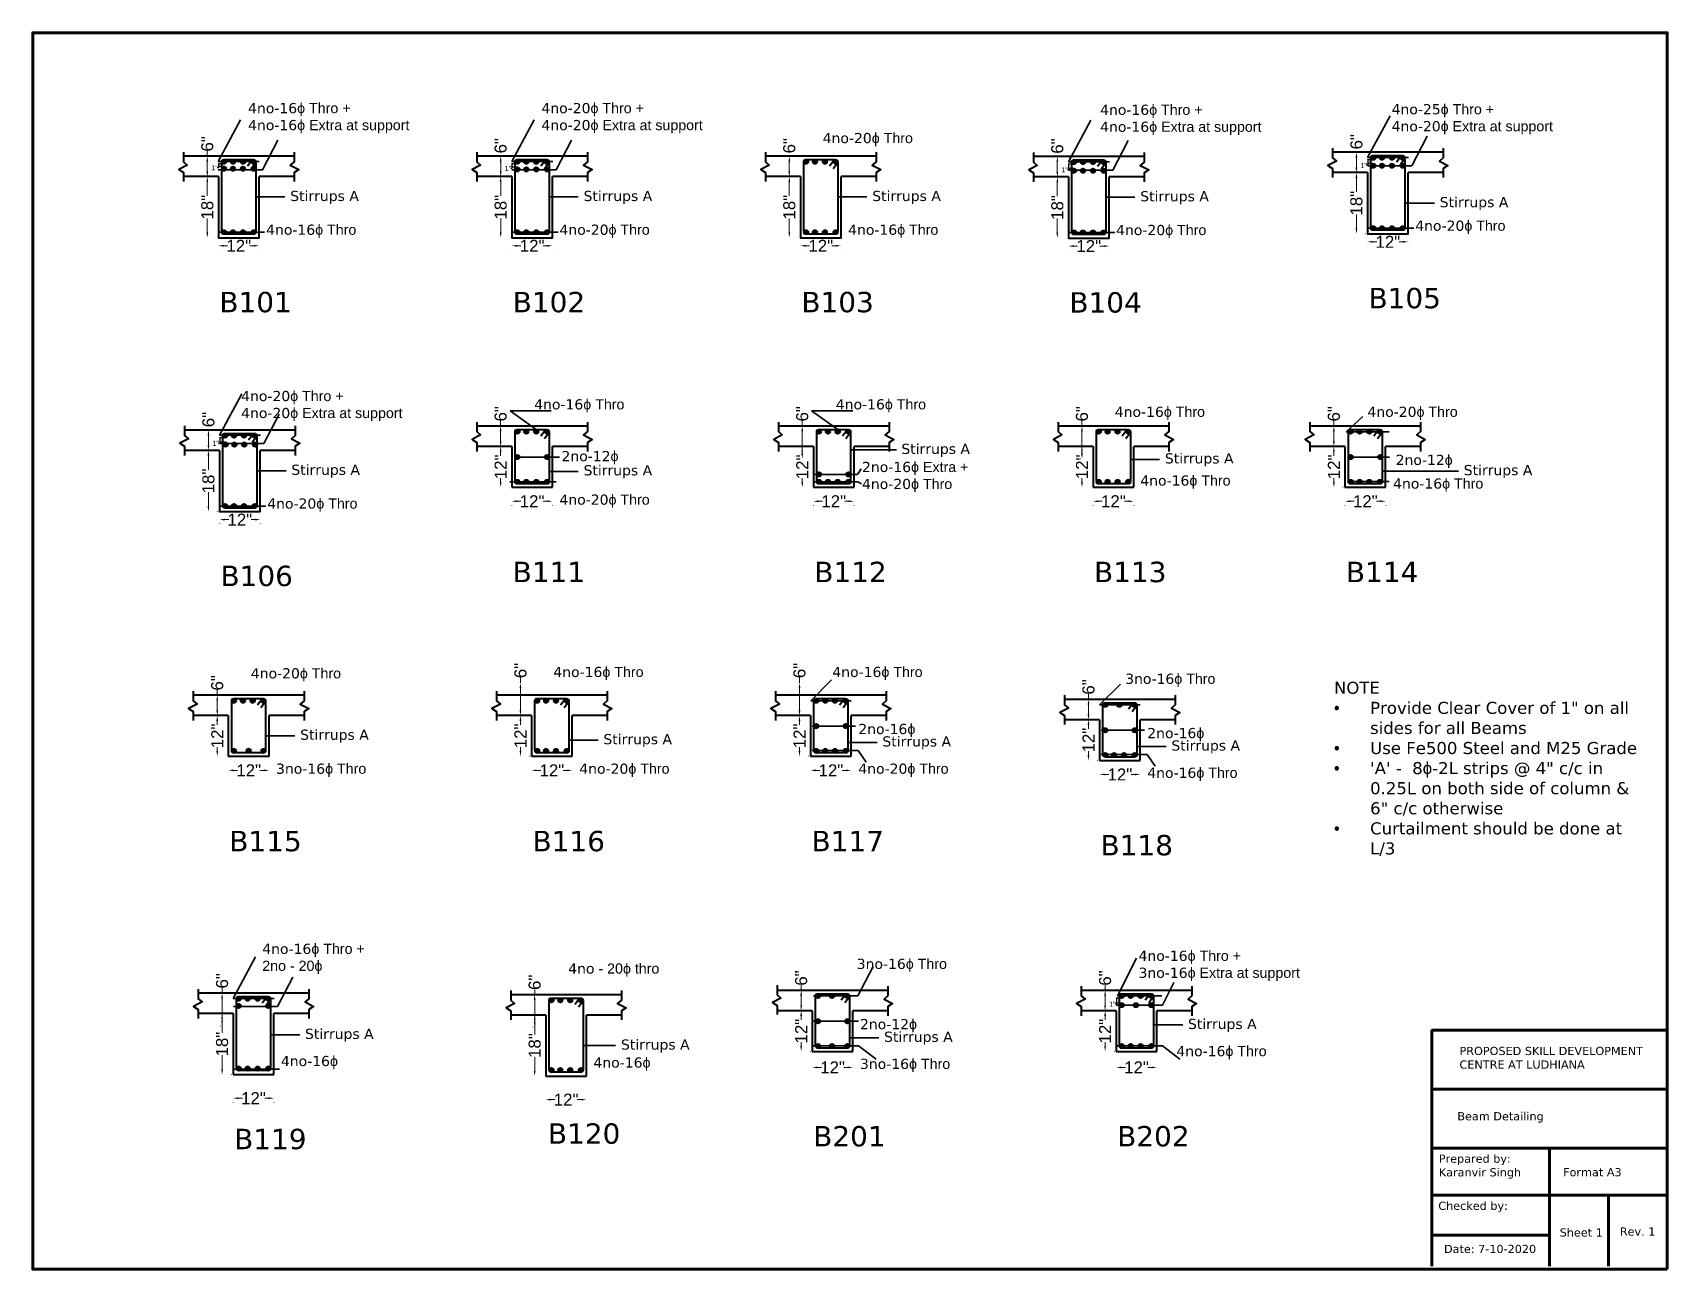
# Model space of a CAD drawing. Header units: feet. Extents: x -5357 to 123217, y -97269 to -8247.
# Drawn here: x 49324 to 50288, y -44229 to -43501 of the extents above; entities that cross this region are included whole.
import ezdxf

# ---------------------------------------------------------------- set-up
doc = ezdxf.new("R2010")
doc.units = ezdxf.units.FT
doc.header["$LTSCALE"] = 50.2
doc.header["$MEASUREMENT"] = 0
doc.header["$PDMODE"] = 3
doc.linetypes.add('DOT', pattern=[0.25, 0, -0.25])
doc.linetypes.add('PHANTOM2', pattern=[1.25, 0.625, -0.125, 0.125, -0.125, 0.125, -0.125])
doc.layers.get('0').update_dxf_attribs({"lineweight": 35})
for name, color, linetype, lineweight in [('drg seal', 250, 'Continuous', 120), ('Str Beam', 10, 'Continuous', 35), ('Str Column', 50, 'Continuous', 35), ('sTR fOOTING', 6, 'Continuous', 35), ('Str LBL', 3, 'Continuous', 35)]:
    doc.layers.add(name, color=color, linetype=linetype, lineweight=lineweight)
doc.layers.add('drg seal txt', color=7, linetype='Continuous')
doc.layers.add('Str grid', color=7, linetype='Continuous', true_color=0x17d337)
doc.styles.add('5.2 INCH', font='arial.ttf', dxfattribs={"height": 5.2})
doc.styles.add('7.1 INCH', font='arial.ttf', dxfattribs={"height": 7.1})
doc.styles.get("Standard").update_dxf_attribs({"font": 'arial.ttf'})
doc.dimstyles.new('2.2 INCH', dxfattribs={"dimscale": 0, "dimtxt": 5.2, "dimasz": 3.1, "dimexe": 0.18, "dimexo": 1.063, "dimgap": 0.09, "dimtad": 0, "dimdec": 0, "dimzin": 0, "dimdsep": 46, "dimlunit": 4, "dimtxsty": '5.2 INCH', "dimcen": 0, "dimclrd": 230, "dimclre": 230, "dimclrt": 164, "dimadec": 0, "dimazin": 0, "dimtfac": 1, "dimtdec": 0, "dimtofl": 0, "dimtmove": 0, "dimatfit": 3, "dimfxl": 0.5, "dimtolj": 1, "dimtzin": 0, "dimlwd": 15, "dimlwe": 15, "dimarcsym": 0})
doc.dimstyles.new('Annotative', dxfattribs={"dimscale": 0, "dimtxt": 3, "dimasz": 0.68, "dimexe": 0.18, "dimexo": 0.0625, "dimgap": 0.09, "dimtad": 0, "dimtih": 1, "dimtoh": 1, "dimdec": 0, "dimzin": 0, "dimdsep": 46, "dimlunit": 3, "dimtxsty": 'Standard', "dimblk": 'ARCHTICK', "dimcen": 0.09, "dimadec": 0, "dimazin": 0, "dimtfac": 1, "dimtdec": 0, "dimtofl": 0, "dimtmove": 0, "dimatfit": 3, "dimfxl": 1, "dimtolj": 1, "dimtzin": 0, "dimarcsym": 0})

msp = doc.modelspace()

# ---------------------------------------------------------------- texts
at = {"layer": 'drg seal txt', "lineweight": 40, "char_height": 6, "attachment_point": 1}
for s, insert in [('{\\fVerdana|b0|i0|c0|p34;4no-16}ϕ Thro +\\P{\\fVerdana|b0|i0|c0|p34;4no-16}ϕ Extra at support', (49451.46238, -43542.1174)), ('{\\fVerdana|b0|i0|c0|p34;4no-20}ϕ Thro +\\P{\\fVerdana|b0|i0|c0|p34;4no-20}ϕ Extra at support', (49624.39844, -43542.1174)), ('{\\fVerdana|b0|i0|c0|p34;4no-16}ϕ Thro +\\P{\\fVerdana|b0|i0|c0|p34;4no-16}ϕ Extra at support', (49953.73969, -43543.09336)), ('{\\fVerdana|b0|i0|c0|p34;4no-25}ϕ Thro +\\P{\\fVerdana|b0|i0|c0|p34;4no-20}ϕ Extra at support', (50125.57491, -43542.7715)), ('{\\fVerdana|b0|i0|c0|p34;4no-20}ϕ Thro ', (49790.18496, -43559.75586)), ('{\\fVerdana|b0|i0|c0|p34;Stirrups A}', (49476.30496, -43593.87151)), ('{\\fVerdana|b0|i0|c0|p34;Stirrups A}', (49649.24102, -43593.87151)), ('{\\fVerdana|b0|i0|c0|p34;Stirrups A}', (49819.39778, -43593.87151)), ('{\\fVerdana|b0|i0|c0|p34;Stirrups A}', (49977.37928, -43594.05151)), ('{\\fVerdana|b0|i0|c0|p34;Stirrups A}', (50153.9229, -43597.51811)), ('{\\fVerdana|b0|i0|c0|p34;\\P4no-20}ϕ Thro', (50139.51556, -43601.4131)), ('{\\fVerdana|b0|i0|c0|p34;\\P4no-16}ϕ Thro', (49462.10089, -43603.76649)), ('{\\fVerdana|b0|i0|c0|p34;\\P4no-20}ϕ Thro', (49635.03695, -43603.76649)), ('{\\fVerdana|b0|i0|c0|p34;\\P4no-16}ϕ Thro', (49805.19371, -43603.76649)), ('{\\fVerdana|b0|i0|c0|p34;\\P4no-20}ϕ Thro', (49963.17521, -43603.94649)), ('{\\fVerdana|b0|i0|c0|p34;4no-20}ϕ Thro +\\P{\\fVerdana|b0|i0|c0|p34;4no-20}ϕ Extra at support', (49447.37371, -43711.78798)), ('{\\fVerdana|b0|i0|c0|p34;4no-16}ϕ Thro', (49620.13299, -43716.68409)), ('{\\fVerdana|b0|i0|c0|p34;4no-16}ϕ Thro', (49797.93869, -43716.68409)), ('{\\fVerdana|b0|i0|c0|p34;4no-16}ϕ Thro', (49962.38427, -43721.07954)), ('{\\fVerdana|b0|i0|c0|p34;4no-20}ϕ Thro', (50111.3245, -43721.07399)), ('{\\fVerdana|b0|i0|c0|p34;\\P2no-12}ϕ', (49636.21737, -43737.20919)), ('{\\fVerdana|b0|i0|c0|p34;Stirrups A}', (49836.54935, -43742.93381)), ('{\\fVerdana|b0|i0|c0|p34;Stirrups A}', (49476.96078, -43755.24785)), ('{\\fVerdana|b0|i0|c0|p34;Stirrups A}', (49649.22125, -43755.56141)), ('{\\fVerdana|b0|i0|c0|p34;\\P2no-16}ϕ Extra + \\P{\\fVerdana|b0|i0|c0|p34;4no-20}ϕ Thro ', (49813.3728, -43743.59656)), ('{\\fVerdana|b0|i0|c0|p34;Stirrups A}', (49991.92423, -43748.53183)), ('{\\fVerdana|b0|i0|c0|p34;\\P2no-12}ϕ', (50127.95584, -43739.43525)), ('{\\fVerdana|b0|i0|c0|p34;Stirrups A}', (50168.09715, -43755.43678)), ('{\\fVerdana|b0|i0|c0|p34;\\P4no-16}ϕ Thro', (49977.43101, -43751.57687)), ('{\\fVerdana|b0|i0|c0|p34;\\P4no-16}ϕ Thro', (50126.4428, -43753.35475)), ('{\\fVerdana|b0|i0|c0|p34;\\P4no-20}ϕ Thro', (49462.75671, -43765.14284)), ('{\\fVerdana|b0|i0|c0|p34;\\P4no-20}ϕ Thro', (49635.01718, -43762.8288)), ('{\\fVerdana|b0|i0|c0|p34;4no-20}ϕ Thro', (49453.06829, -43875.20418)), ('{\\fVerdana|b0|i0|c0|p34;4no-16}ϕ Thro', (49631.39941, -43874.39145)), ('{\\fVerdana|b0|i0|c0|p34;4no-16}ϕ Thro', (49795.88776, -43874.39145)), ('{\\fVerdana|b0|i0|c0|p34;3no-16}ϕ Thro', (49968.53863, -43878.41113)), ('{\\fVerdana|b0|i0|c0|p34;Stirrups A}', (49482.15654, -43911.38797)), ('{\\fVerdana|b0|i0|c0|p34;\\P2no-16}ϕ', (49811.19503, -43898.01404)), ('{\\fVerdana|b0|i0|c0|p34;\\P2no-16}ϕ', (49981.54796, -43900.42992)), ('{\\fVerdana|b0|i0|c0|p34;Stirrups A}', (49660.91075, -43914.01557)), ('{\\fVerdana|b0|i0|c0|p34;Stirrups A}', (49825.3991, -43915.32566)), ('{\\fVerdana|b0|i0|c0|p34;Stirrups A}', (49995.75203, -43917.74154)), ('{\\fVerdana|b0|i0|c0|p34;\\P3no-16}ϕ Thro', (49467.95247, -43921.40759)), ('{\\fVerdana|b0|i0|c0|p34;\\P4no-20}ϕ Thro', (49646.70668, -43921.40759)), ('{\\fVerdana|b0|i0|c0|p34;\\P4no-20}ϕ Thro', (49811.19503, -43921.40759)), ('{\\fVerdana|b0|i0|c0|p34;\\P4no-16}ϕ Thro', (49981.54796, -43923.82348)), ('{\\fVerdana|b0|i0|c0|p34;4no-16}ϕ Thro +^J2no - 20ϕ', (49459.8269, -44037.56254)), ('{\\fVerdana|b0|i0|c0|p34;3no-16}ϕ Thro', (49810.27062, -44046.42928)), ('{\\fVerdana|b0|i0|c0|p34;4no} - 20ϕ thro', (49640.18499, -44049.17737)), ('{\\fVerdana|b0|i0|c0|p34;\\P2no-12}ϕ', (49812.17324, -44071.96126)), ('{\\fVerdana|b0|i0|c0|p34;Stirrups A}', (50005.54963, -44081.84231)), ('{\\fVerdana|b0|i0|c0|p34;Stirrups A}', (49485.00891, -44087.67244)), ('{\\fVerdana|b0|i0|c0|p34;Stirrups A}', (49671.27324, -44093.98768)), ('{\\fVerdana|b0|i0|c0|p34;Stirrups A}', (49826.37731, -44089.39751)), ('{\\fVerdana|b0|i0|c0|p34;4no-16}ϕ', (49470.80484, -44103.70909)), ('{\\fVerdana|b0|i0|c0|p34;4no-16}ϕ', (49655.06917, -44104.5935)), ('{\\fVerdana|b0|i0|c0|p34;\\P4no-16}ϕ Thro', (49998.68114, -44087.85143)), ('{\\fVerdana|b0|i0|c0|p34;\\P3no-16}ϕ Thro', (49812.17324, -44095.35481))]:
    msp.add_mtext(s, dxfattribs=dict(at, insert=insert))
at = {"layer": 'drg seal txt', "lineweight": 53, "insert": (50091.60638, -43883.18063), "char_height": 7.1, "width": 173.7192235, "attachment_point": 1}
msp.add_mtext('\\pi-21.3,l21.3,t21.3;{\\fVerdana|b0|i0|c0|p34;NOTE\\P\\fSymbol|b0|i0|c2|p18;·^I\\fVerdana|b0|i0|c0|p34;Provide Clear Cover of 1" on all sides for all Beams\\P\\fSymbol|b0|i0|c2|p18;·^I\\fVerdana|b0|i0|c0|p34;Use Fe500 Steel and M25 Grade\\P\\fSymbol|b0|i0|c2|p18;·^I\\fVerdana|b0|i0|c0|p34;\'A\' -  8}ϕ{\\fVerdana|b0|i0|c0|p34;-2L strips @ 4" c/c in 0.25L on both side of column & 6" c/c otherwise\\P\\fSymbol|b0|i0|c2|p18;·^I\\fVerdana|b0|i0|c0|p34;Curtailment should be done at L/3}', dxfattribs=at)
at = {"layer": 'drg seal txt', "lineweight": 53, "insert": (49976.39159, -44041.68205), "char_height": 6, "attachment_point": 1}
msp.add_mtext('{\\fVerdana|b0|i0|c0|p34;4no-16}ϕ Thro +\\P{\\fVerdana|b0|i0|c0|p34;3no-16}ϕ Extra at support', dxfattribs=at)
at = {"layer": 'drg seal txt', "attachment_point": 1}
for s, insert, char_height, width in [('{\\fVerdana|b0|i0|c0|p34;PROPOSED SKILL DEVELOPMENT\\PCENTRE AT LUDHIANA}', (50165.59194, -44098.34184), 4.8185564, 847.3125689), ('{\\fPunjabi|b0|i0|c0|p2;°}', (50179.79241, -44101.40113), 2.0592121, 1303.5577983), ('{\\fVerdana|b0|i0|c0|p34;Beam Detailing}', (50164.34995, -44136.83174), 4.8185564, 847.3125689), ('{\\fVerdana|b0|i0|c0|p34;Prepared by:\\PKaranvir Singh}', (50153.39359, -44161.83177), 4.8185564, 847.3125689), ('{\\fVerdana|b0|i0|c0|p34;Format A3}', (50226.69738, -44169.79778), 4.8185564, 847.3125689), ('{\\fVerdana|b0|i0|c0|p34;Checked by:}', (50153.10706, -44189.59704), 4.8185564, 847.3125689), ('{\\fVerdana|b0|i0|c0|p34;Sheet 1}', (50224.65732, -44205.32237), 4.8185564, 847.3125689), ('{\\fVerdana|b0|i0|c0|p34;Rev. 1}', (50260.09213, -44204.77276), 4.8185564, 847.3125689), ('{\\fVerdana|b0|i0|c0|p34;Date: 7-10-2020}', (50156.4641, -44215.03274), 4.8185564, 847.3125689)]:
    msp.add_mtext(s, dxfattribs=dict(at, insert=insert, char_height=char_height, width=width))
at = {"layer": 'Str LBL', "lineweight": 40, "char_height": 12, "width": 56.3552661, "attachment_point": 1}
for s, insert in [('{\\fVerdana|b0|i0|c0|p34;B105}', (50111.94121, -43651.06491)), ('{\\fVerdana|b0|i0|c0|p34;B101}', (49434.52654, -43653.41831)), ('{\\fVerdana|b0|i0|c0|p34;B102}', (49607.4626, -43653.41831)), ('{\\fVerdana|b0|i0|c0|p34;B103}', (49777.61936, -43653.41831)), ('{\\fVerdana|b0|i0|c0|p34;B104}', (49935.60085, -43653.59831)), ('{\\fVerdana|b0|i0|c0|p34;B106}', (49435.18235, -43814.79465)), ('{\\fVerdana|b0|i0|c0|p34;B111}', (49607.44282, -43812.48061)), ('{\\fVerdana|b0|i0|c0|p34;B112}', (49785.24852, -43812.48061)), ('{\\fVerdana|b0|i0|c0|p34;B113}', (49950.14581, -43812.48061)), ('{\\fVerdana|b0|i0|c0|p34;B114}', (50098.63433, -43812.48061)), ('{\\fVerdana|b0|i0|c0|p34;B119}', (49443.23048, -44146.65007)), ('{\\fVerdana|b0|i0|c0|p34;B120}', (49628.20694, -44143.43099)), ('{\\fVerdana|b0|i0|c0|p34;B201}', (49784.59889, -44145.00662)), ('{\\fVerdana|b0|i0|c0|p34;B202}', (49963.77121, -44145.00662))]:
    msp.add_mtext(s, dxfattribs=dict(at, insert=insert))
at = {"layer": 'Str LBL', "char_height": 12, "width": 56.3552661, "attachment_point": 1}
for s, insert in [('{\\fVerdana|b0|i0|c0|p34;B115}', (49440.37812, -43971.0594)), ('{\\fVerdana|b0|i0|c0|p34;B116}', (49619.13233, -43971.0594)), ('{\\fVerdana|b0|i0|c0|p34;B117}', (49783.62068, -43971.0594)), ('{\\fVerdana|b0|i0|c0|p34;B118}', (49953.9736, -43973.47529))]:
    msp.add_mtext(s, dxfattribs=dict(at, insert=insert))

# ---------------------------------------------------------------- blocks, each defined once
blk = doc.blocks.new('*D573')
at = {"layer": 'Defpoints', "color": 0, "linetype": 'Continuous', "transparency": 16777216}
for p in [(49433.97, -43629.79), (49457.97, -43626.25), (49457.97, -43629.79)]:
    blk.add_point(p, dxfattribs=at)
at = {"layer": 'Str Beam', "color": 230, "linetype": 'DOT', "lineweight": 15, "transparency": 16777216}
for p, q in [((49433.97, -43628.72), (49433.97, -43626.07)), ((49457.97, -43628.72), (49457.97, -43626.07))]:
    blk.add_line(p, q, dxfattribs=at)
at = {"layer": 'Str Beam', "color": 230, "lineweight": 15, "transparency": 16777216}
for p, q in [((49437.07, -43626.25), (49439.37, -43626.25)), ((49454.87, -43626.25), (49452.56, -43626.25))]:
    blk.add_line(p, q, dxfattribs=at)
at = {"layer": 'Str Beam', "color": 230, "linetype": 'Continuous', "transparency": 16777216}
for points in [[(49437.07, -43625.74), (49437.07, -43626.77), (49433.97, -43626.25)], [(49454.87, -43625.74), (49454.87, -43626.77), (49457.97, -43626.25)]]:
    blk.add_solid(points, dxfattribs=at)
at = {"layer": 'Str Beam', "color": 164, "linetype": 'Continuous', "lineweight": 40, "transparency": 16777216, "insert": (49445.97, -43626.25), "char_height": 7.1, "attachment_point": 5, "style": '7.1 INCH'}
blk.add_mtext('\\A1;12"', dxfattribs=at)
blk = doc.blocks.new('*D589')
at = {"layer": 'Defpoints', "color": 0, "linetype": 'Continuous', "transparency": 16777216}
for p in [(49427.44, -43585.49), (49433.97, -43585.49), (49433.97, -43621.49)]:
    blk.add_point(p, dxfattribs=at)
at = {"layer": 'sTR fOOTING', "color": 230, "linetype": 'DOT', "lineweight": 15, "transparency": 16777216}
for p, q in [((49432.9, -43585.49), (49427.26, -43585.49)), ((49432.9, -43621.49), (49427.26, -43621.49))]:
    blk.add_line(p, q, dxfattribs=at)
at = {"layer": 'sTR fOOTING', "color": 230, "lineweight": 15, "transparency": 16777216}
for p, q in [((49427.44, -43588.59), (49427.44, -43596.9)), ((49427.44, -43618.39), (49427.44, -43610.09))]:
    blk.add_line(p, q, dxfattribs=at)
at = {"layer": 'sTR fOOTING', "color": 230, "linetype": 'Continuous', "transparency": 16777216}
for points in [[(49426.92, -43588.59), (49427.96, -43588.59), (49427.44, -43585.49)], [(49426.92, -43618.39), (49427.96, -43618.39), (49427.44, -43621.49)]]:
    blk.add_solid(points, dxfattribs=at)
at = {"layer": 'sTR fOOTING', "color": 164, "linetype": 'Continuous', "lineweight": 40, "transparency": 16777216, "insert": (49427.44, -43603.49), "char_height": 7.1, "attachment_point": 5, "rotation": 90, "style": '7.1 INCH'}
blk.add_mtext('\\A1;18"', dxfattribs=at)
blk = doc.blocks.new('*D590')
at = {"layer": 'Defpoints', "color": 0, "linetype": 'Continuous', "transparency": 16777216}
for p in [(49427.44, -43573.49), (49427.44, -43573.49), (49427.44, -43585.49)]:
    blk.add_point(p, dxfattribs=at)
at = {"layer": 'sTR fOOTING', "color": 230, "linetype": 'DOT', "lineweight": 15, "transparency": 16777216}
for p, q in [((49426.38, -43573.49), (49427.26, -43573.49)), ((49426.38, -43585.49), (49427.26, -43585.49))]:
    blk.add_line(p, q, dxfattribs=at)
at = {"layer": 'sTR fOOTING', "color": 230, "lineweight": 15, "transparency": 16777216}
for p, q in [((49427.44, -43573.49), (49427.44, -43570.39)), ((49427.44, -43582.39), (49427.44, -43576.59))]:
    blk.add_line(p, q, dxfattribs=at)
at = {"layer": 'sTR fOOTING', "color": 230, "linetype": 'Continuous', "transparency": 16777216}
for points in [[(49426.92, -43576.59), (49427.96, -43576.59), (49427.44, -43573.49)], [(49426.92, -43582.39), (49427.96, -43582.39), (49427.44, -43585.49)]]:
    blk.add_solid(points, dxfattribs=at)
at = {"layer": 'sTR fOOTING', "color": 164, "linetype": 'Continuous', "lineweight": 40, "transparency": 16777216, "insert": (49427.44, -43566.2), "char_height": 7.1, "attachment_point": 5, "rotation": 90, "style": '7.1 INCH'}
blk.add_mtext('\\A1;6"', dxfattribs=at)
blk = doc.blocks.new('*D592')
at = {"layer": 'Defpoints', "color": 0, "linetype": 'Continuous', "transparency": 16777216}
for p in [(49606.9, -43629.79), (49630.9, -43626.25), (49630.9, -43629.79)]:
    blk.add_point(p, dxfattribs=at)
at = {"layer": 'Str Beam', "color": 230, "linetype": 'DOT', "lineweight": 15, "transparency": 16777216}
for p, q in [((49606.9, -43628.72), (49606.9, -43626.07)), ((49630.9, -43628.72), (49630.9, -43626.07))]:
    blk.add_line(p, q, dxfattribs=at)
at = {"layer": 'Str Beam', "color": 230, "lineweight": 15, "transparency": 16777216}
for p, q in [((49610, -43626.25), (49612.31, -43626.25)), ((49627.8, -43626.25), (49625.5, -43626.25))]:
    blk.add_line(p, q, dxfattribs=at)
at = {"layer": 'Str Beam', "color": 230, "linetype": 'Continuous', "transparency": 16777216}
for points in [[(49610, -43625.74), (49610, -43626.77), (49606.9, -43626.25)], [(49627.8, -43625.74), (49627.8, -43626.77), (49630.9, -43626.25)]]:
    blk.add_solid(points, dxfattribs=at)
at = {"layer": 'Str Beam', "color": 164, "linetype": 'Continuous', "lineweight": 40, "transparency": 16777216, "insert": (49618.9, -43626.25), "char_height": 7.1, "attachment_point": 5, "style": '7.1 INCH'}
blk.add_mtext('\\A1;12"', dxfattribs=at)
blk = doc.blocks.new('*D593')
at = {"layer": 'Defpoints', "color": 0, "linetype": 'Continuous', "transparency": 16777216}
for p in [(49600.38, -43585.49), (49606.9, -43585.49), (49606.9, -43621.49)]:
    blk.add_point(p, dxfattribs=at)
at = {"layer": 'sTR fOOTING', "color": 230, "linetype": 'DOT', "lineweight": 15, "transparency": 16777216}
for p, q in [((49605.84, -43585.49), (49600.2, -43585.49)), ((49605.84, -43621.49), (49600.2, -43621.49))]:
    blk.add_line(p, q, dxfattribs=at)
at = {"layer": 'sTR fOOTING', "color": 230, "lineweight": 15, "transparency": 16777216}
for p, q in [((49600.38, -43588.59), (49600.38, -43596.9)), ((49600.38, -43618.39), (49600.38, -43610.09))]:
    blk.add_line(p, q, dxfattribs=at)
at = {"layer": 'sTR fOOTING', "color": 230, "linetype": 'Continuous', "transparency": 16777216}
for points in [[(49599.86, -43588.59), (49600.89, -43588.59), (49600.38, -43585.49)], [(49599.86, -43618.39), (49600.89, -43618.39), (49600.38, -43621.49)]]:
    blk.add_solid(points, dxfattribs=at)
at = {"layer": 'sTR fOOTING', "color": 164, "linetype": 'Continuous', "lineweight": 40, "transparency": 16777216, "insert": (49600.38, -43603.49), "char_height": 7.1, "attachment_point": 5, "rotation": 90, "style": '7.1 INCH'}
blk.add_mtext('\\A1;18"', dxfattribs=at)
blk = doc.blocks.new('*D591')
at = {"layer": 'Defpoints', "color": 0, "linetype": 'Continuous', "transparency": 16777216}
for p in [(49600.38, -43573.49), (49600.38, -43573.49), (49600.38, -43585.49)]:
    blk.add_point(p, dxfattribs=at)
at = {"layer": 'sTR fOOTING', "color": 230, "linetype": 'DOT', "lineweight": 15, "transparency": 16777216}
for p, q in [((49599.31, -43573.49), (49600.2, -43573.49)), ((49599.31, -43585.49), (49600.2, -43585.49))]:
    blk.add_line(p, q, dxfattribs=at)
at = {"layer": 'sTR fOOTING', "color": 230, "lineweight": 15, "transparency": 16777216}
blk.add_line((49600.38, -43582.39), (49600.38, -43576.59), dxfattribs=at)
at = {"layer": 'sTR fOOTING', "color": 230, "linetype": 'Continuous', "transparency": 16777216}
for points in [[(49599.86, -43576.59), (49600.89, -43576.59), (49600.38, -43573.49)], [(49599.86, -43582.39), (49600.89, -43582.39), (49600.38, -43585.49)]]:
    blk.add_solid(points, dxfattribs=at)
at = {"layer": 'sTR fOOTING', "color": 164, "linetype": 'Continuous', "lineweight": 40, "transparency": 16777216, "insert": (49600.38, -43567.29), "char_height": 7.1, "attachment_point": 5, "rotation": 90, "style": '7.1 INCH'}
blk.add_mtext('\\A1;6"', dxfattribs=at)
blk = doc.blocks.new('*D598')
at = {"layer": 'Defpoints', "color": 0, "linetype": 'Continuous', "transparency": 16777216}
for p in [(49777.06, -43629.79), (49801.06, -43626.25), (49801.06, -43629.79)]:
    blk.add_point(p, dxfattribs=at)
at = {"layer": 'Str Beam', "color": 230, "linetype": 'DOT', "lineweight": 15, "transparency": 16777216}
for p, q in [((49777.06, -43628.72), (49777.06, -43626.07)), ((49801.06, -43628.72), (49801.06, -43626.07))]:
    blk.add_line(p, q, dxfattribs=at)
at = {"layer": 'Str Beam', "color": 230, "lineweight": 15, "transparency": 16777216}
for p, q in [((49780.16, -43626.25), (49782.47, -43626.25)), ((49797.96, -43626.25), (49795.66, -43626.25))]:
    blk.add_line(p, q, dxfattribs=at)
at = {"layer": 'Str Beam', "color": 230, "linetype": 'Continuous', "transparency": 16777216}
for points in [[(49780.16, -43625.74), (49780.16, -43626.77), (49777.06, -43626.25)], [(49797.96, -43625.74), (49797.96, -43626.77), (49801.06, -43626.25)]]:
    blk.add_solid(points, dxfattribs=at)
at = {"layer": 'Str Beam', "color": 164, "linetype": 'Continuous', "lineweight": 40, "transparency": 16777216, "insert": (49789.06, -43626.25), "char_height": 7.1, "attachment_point": 5, "style": '7.1 INCH'}
blk.add_mtext('\\A1;12"', dxfattribs=at)
blk = doc.blocks.new('*D599')
at = {"layer": 'Defpoints', "color": 0, "linetype": 'Continuous', "transparency": 16777216}
for p in [(49770.53, -43585.49), (49777.06, -43585.49), (49777.06, -43621.49)]:
    blk.add_point(p, dxfattribs=at)
at = {"layer": 'sTR fOOTING', "color": 230, "linetype": 'DOT', "lineweight": 15, "transparency": 16777216}
for p, q in [((49776, -43585.49), (49770.35, -43585.49)), ((49776, -43621.49), (49770.35, -43621.49))]:
    blk.add_line(p, q, dxfattribs=at)
at = {"layer": 'sTR fOOTING', "color": 230, "lineweight": 15, "transparency": 16777216}
for p, q in [((49770.53, -43588.59), (49770.53, -43596.9)), ((49770.53, -43618.39), (49770.53, -43610.09))]:
    blk.add_line(p, q, dxfattribs=at)
at = {"layer": 'sTR fOOTING', "color": 230, "linetype": 'Continuous', "transparency": 16777216}
for points in [[(49770.02, -43588.59), (49771.05, -43588.59), (49770.53, -43585.49)], [(49770.02, -43618.39), (49771.05, -43618.39), (49770.53, -43621.49)]]:
    blk.add_solid(points, dxfattribs=at)
at = {"layer": 'sTR fOOTING', "color": 164, "linetype": 'Continuous', "lineweight": 40, "transparency": 16777216, "insert": (49770.53, -43603.49), "char_height": 7.1, "attachment_point": 5, "rotation": 90, "style": '7.1 INCH'}
blk.add_mtext('\\A1;18"', dxfattribs=at)
blk = doc.blocks.new('*D597')
at = {"layer": 'Defpoints', "color": 0, "linetype": 'Continuous', "transparency": 16777216}
for p in [(49770.53, -43573.49), (49770.53, -43573.49), (49770.53, -43585.49)]:
    blk.add_point(p, dxfattribs=at)
at = {"layer": 'sTR fOOTING', "color": 230, "linetype": 'DOT', "lineweight": 15, "transparency": 16777216}
for p, q in [((49769.47, -43573.49), (49770.35, -43573.49)), ((49769.47, -43585.49), (49770.35, -43585.49))]:
    blk.add_line(p, q, dxfattribs=at)
at = {"layer": 'sTR fOOTING', "color": 230, "lineweight": 15, "transparency": 16777216}
blk.add_line((49770.53, -43582.39), (49770.53, -43576.59), dxfattribs=at)
at = {"layer": 'sTR fOOTING', "color": 230, "linetype": 'Continuous', "transparency": 16777216}
for points in [[(49770.02, -43576.59), (49771.05, -43576.59), (49770.53, -43573.49)], [(49770.02, -43582.39), (49771.05, -43582.39), (49770.53, -43585.49)]]:
    blk.add_solid(points, dxfattribs=at)
at = {"layer": 'sTR fOOTING', "color": 164, "linetype": 'Continuous', "lineweight": 40, "transparency": 16777216, "insert": (49770.53, -43567.29), "char_height": 7.1, "attachment_point": 5, "rotation": 90, "style": '7.1 INCH'}
blk.add_mtext('\\A1;6"', dxfattribs=at)
blk = doc.blocks.new('*D601')
at = {"layer": 'Defpoints', "color": 0, "linetype": 'Continuous', "transparency": 16777216}
for p in [(49935.04, -43629.97), (49959.04, -43626.43), (49959.04, -43629.97)]:
    blk.add_point(p, dxfattribs=at)
at = {"layer": 'Str Beam', "color": 230, "linetype": 'DOT', "lineweight": 15, "transparency": 16777216}
for p, q in [((49935.04, -43628.9), (49935.04, -43626.25)), ((49959.04, -43628.9), (49959.04, -43626.25))]:
    blk.add_line(p, q, dxfattribs=at)
at = {"layer": 'Str Beam', "color": 230, "lineweight": 15, "transparency": 16777216}
for p, q in [((49938.14, -43626.43), (49940.45, -43626.43)), ((49955.94, -43626.43), (49953.64, -43626.43))]:
    blk.add_line(p, q, dxfattribs=at)
at = {"layer": 'Str Beam', "color": 230, "linetype": 'Continuous', "transparency": 16777216}
for points in [[(49938.14, -43625.92), (49938.14, -43626.95), (49935.04, -43626.43)], [(49955.94, -43625.92), (49955.94, -43626.95), (49959.04, -43626.43)]]:
    blk.add_solid(points, dxfattribs=at)
at = {"layer": 'Str Beam', "color": 164, "linetype": 'Continuous', "lineweight": 40, "transparency": 16777216, "insert": (49947.04, -43626.43), "char_height": 7.1, "attachment_point": 5, "style": '7.1 INCH'}
blk.add_mtext('\\A1;12"', dxfattribs=at)
blk = doc.blocks.new('*D602')
at = {"layer": 'Defpoints', "color": 0, "linetype": 'Continuous', "transparency": 16777216}
for p in [(49928.52, -43585.67), (49935.04, -43585.67), (49935.04, -43621.67)]:
    blk.add_point(p, dxfattribs=at)
at = {"layer": 'sTR fOOTING', "color": 230, "linetype": 'DOT', "lineweight": 15, "transparency": 16777216}
for p, q in [((49933.98, -43585.67), (49928.34, -43585.67)), ((49933.98, -43621.67), (49928.34, -43621.67))]:
    blk.add_line(p, q, dxfattribs=at)
at = {"layer": 'sTR fOOTING', "color": 230, "lineweight": 15, "transparency": 16777216}
for p, q in [((49928.52, -43588.77), (49928.52, -43597.08)), ((49928.52, -43618.57), (49928.52, -43610.27))]:
    blk.add_line(p, q, dxfattribs=at)
at = {"layer": 'sTR fOOTING', "color": 230, "linetype": 'Continuous', "transparency": 16777216}
for points in [[(49928, -43588.77), (49929.03, -43588.77), (49928.52, -43585.67)], [(49928, -43618.57), (49929.03, -43618.57), (49928.52, -43621.67)]]:
    blk.add_solid(points, dxfattribs=at)
at = {"layer": 'sTR fOOTING', "color": 164, "linetype": 'Continuous', "lineweight": 40, "transparency": 16777216, "insert": (49928.52, -43603.67), "char_height": 7.1, "attachment_point": 5, "rotation": 90, "style": '7.1 INCH'}
blk.add_mtext('\\A1;18"', dxfattribs=at)
blk = doc.blocks.new('*D600')
at = {"layer": 'Defpoints', "color": 0, "linetype": 'Continuous', "transparency": 16777216}
for p in [(49928.52, -43573.67), (49928.52, -43573.67), (49928.52, -43585.67)]:
    blk.add_point(p, dxfattribs=at)
at = {"layer": 'sTR fOOTING', "color": 230, "linetype": 'DOT', "lineweight": 15, "transparency": 16777216}
for p, q in [((49927.45, -43573.67), (49928.34, -43573.67)), ((49927.45, -43585.67), (49928.34, -43585.67))]:
    blk.add_line(p, q, dxfattribs=at)
at = {"layer": 'sTR fOOTING', "color": 230, "lineweight": 15, "transparency": 16777216}
blk.add_line((49928.52, -43582.57), (49928.52, -43576.77), dxfattribs=at)
at = {"layer": 'sTR fOOTING', "color": 230, "linetype": 'Continuous', "transparency": 16777216}
for points in [[(49928, -43576.77), (49929.03, -43576.77), (49928.52, -43573.67)], [(49928, -43582.57), (49929.03, -43582.57), (49928.52, -43585.67)]]:
    blk.add_solid(points, dxfattribs=at)
at = {"layer": 'sTR fOOTING', "color": 164, "linetype": 'Continuous', "lineweight": 40, "transparency": 16777216, "insert": (49928.52, -43567.47), "char_height": 7.1, "attachment_point": 5, "rotation": 90, "style": '7.1 INCH'}
blk.add_mtext('\\A1;6"', dxfattribs=at)
blk = doc.blocks.new('*D604')
at = {"layer": 'Defpoints', "color": 0, "linetype": 'Continuous', "transparency": 16777216}
for p in [(50111.38, -43627.43), (50135.38, -43623.9), (50135.38, -43627.43)]:
    blk.add_point(p, dxfattribs=at)
at = {"layer": 'Str Beam', "color": 230, "linetype": 'DOT', "lineweight": 15, "transparency": 16777216}
for p, q in [((50111.38, -43626.37), (50111.38, -43623.72)), ((50135.38, -43626.37), (50135.38, -43623.72))]:
    blk.add_line(p, q, dxfattribs=at)
at = {"layer": 'Str Beam', "color": 230, "lineweight": 15, "transparency": 16777216}
for p, q in [((50114.48, -43623.9), (50116.79, -43623.9)), ((50132.28, -43623.9), (50129.98, -43623.9))]:
    blk.add_line(p, q, dxfattribs=at)
at = {"layer": 'Str Beam', "color": 230, "linetype": 'Continuous', "transparency": 16777216}
for points in [[(50114.48, -43623.38), (50114.48, -43624.42), (50111.38, -43623.9)], [(50132.28, -43623.38), (50132.28, -43624.42), (50135.38, -43623.9)]]:
    blk.add_solid(points, dxfattribs=at)
at = {"layer": 'Str Beam', "color": 164, "linetype": 'Continuous', "lineweight": 40, "transparency": 16777216, "insert": (50123.38, -43623.9), "char_height": 7.1, "attachment_point": 5, "style": '7.1 INCH'}
blk.add_mtext('\\A1;12"', dxfattribs=at)
blk = doc.blocks.new('*D605')
at = {"layer": 'Defpoints', "color": 0, "linetype": 'Continuous', "transparency": 16777216}
for p in [(50104.86, -43583.14), (50111.38, -43583.14), (50111.38, -43619.14)]:
    blk.add_point(p, dxfattribs=at)
at = {"layer": 'sTR fOOTING', "color": 230, "linetype": 'DOT', "lineweight": 15, "transparency": 16777216}
for p, q in [((50110.32, -43583.14), (50104.68, -43583.14)), ((50110.32, -43619.14), (50104.68, -43619.14))]:
    blk.add_line(p, q, dxfattribs=at)
at = {"layer": 'sTR fOOTING', "color": 230, "lineweight": 15, "transparency": 16777216}
for p, q in [((50104.86, -43586.24), (50104.86, -43594.54)), ((50104.86, -43616.04), (50104.86, -43607.73))]:
    blk.add_line(p, q, dxfattribs=at)
at = {"layer": 'sTR fOOTING', "color": 230, "linetype": 'Continuous', "transparency": 16777216}
for points in [[(50104.34, -43586.24), (50105.37, -43586.24), (50104.86, -43583.14)], [(50104.34, -43616.04), (50105.37, -43616.04), (50104.86, -43619.14)]]:
    blk.add_solid(points, dxfattribs=at)
at = {"layer": 'sTR fOOTING', "color": 164, "linetype": 'Continuous', "lineweight": 40, "transparency": 16777216, "insert": (50104.86, -43601.14), "char_height": 7.1, "attachment_point": 5, "rotation": 90, "style": '7.1 INCH'}
blk.add_mtext('\\A1;18"', dxfattribs=at)
blk = doc.blocks.new('*D603')
at = {"layer": 'Defpoints', "color": 0, "linetype": 'Continuous', "transparency": 16777216}
for p in [(50104.86, -43571.14), (50104.86, -43571.14), (50104.86, -43583.14)]:
    blk.add_point(p, dxfattribs=at)
at = {"layer": 'sTR fOOTING', "color": 230, "linetype": 'DOT', "lineweight": 15, "transparency": 16777216}
for p, q in [((50103.79, -43571.14), (50104.68, -43571.14)), ((50103.79, -43583.14), (50104.68, -43583.14))]:
    blk.add_line(p, q, dxfattribs=at)
at = {"layer": 'sTR fOOTING', "color": 230, "lineweight": 15, "transparency": 16777216}
blk.add_line((50104.86, -43580.04), (50104.86, -43574.24), dxfattribs=at)
at = {"layer": 'sTR fOOTING', "color": 230, "linetype": 'Continuous', "transparency": 16777216}
for points in [[(50104.34, -43574.24), (50105.37, -43574.24), (50104.86, -43571.14)], [(50104.34, -43580.04), (50105.37, -43580.04), (50104.86, -43583.14)]]:
    blk.add_solid(points, dxfattribs=at)
at = {"layer": 'sTR fOOTING', "color": 164, "linetype": 'Continuous', "lineweight": 40, "transparency": 16777216, "insert": (50104.86, -43564.94), "char_height": 7.1, "attachment_point": 5, "rotation": 90, "style": '7.1 INCH'}
blk.add_mtext('\\A1;6"', dxfattribs=at)
blk = doc.blocks.new('*D607')
at = {"layer": 'Defpoints', "color": 0, "linetype": 'Continuous', "transparency": 16777216}
for p in [(49434.62, -43791.16), (49458.62, -43787.63), (49458.62, -43791.16)]:
    blk.add_point(p, dxfattribs=at)
at = {"layer": 'Str Beam', "color": 230, "linetype": 'DOT', "lineweight": 15, "transparency": 16777216}
for p, q in [((49434.62, -43790.1), (49434.62, -43787.45)), ((49458.62, -43790.1), (49458.62, -43787.45))]:
    blk.add_line(p, q, dxfattribs=at)
at = {"layer": 'Str Beam', "color": 230, "lineweight": 15, "transparency": 16777216}
for p, q in [((49437.72, -43787.63), (49440.03, -43787.63)), ((49455.52, -43787.63), (49453.22, -43787.63))]:
    blk.add_line(p, q, dxfattribs=at)
at = {"layer": 'Str Beam', "color": 230, "linetype": 'Continuous', "transparency": 16777216}
for points in [[(49437.72, -43787.11), (49437.72, -43788.15), (49434.62, -43787.63)], [(49455.52, -43787.11), (49455.52, -43788.15), (49458.62, -43787.63)]]:
    blk.add_solid(points, dxfattribs=at)
at = {"layer": 'Str Beam', "color": 164, "linetype": 'Continuous', "lineweight": 40, "transparency": 16777216, "insert": (49446.62, -43787.63), "char_height": 7.1, "attachment_point": 5, "style": '7.1 INCH'}
blk.add_mtext('\\A1;12"', dxfattribs=at)
blk = doc.blocks.new('*D608')
at = {"layer": 'Defpoints', "color": 0, "linetype": 'Continuous', "transparency": 16777216}
for p in [(49428.1, -43746.87), (49434.62, -43746.87), (49434.62, -43782.87)]:
    blk.add_point(p, dxfattribs=at)
at = {"layer": 'sTR fOOTING', "color": 230, "linetype": 'DOT', "lineweight": 15, "transparency": 16777216}
for p, q in [((49433.56, -43746.87), (49427.92, -43746.87)), ((49433.56, -43782.87), (49427.92, -43782.87))]:
    blk.add_line(p, q, dxfattribs=at)
at = {"layer": 'sTR fOOTING', "color": 230, "lineweight": 15, "transparency": 16777216}
for p, q in [((49428.1, -43749.97), (49428.1, -43758.27)), ((49428.1, -43779.77), (49428.1, -43771.46))]:
    blk.add_line(p, q, dxfattribs=at)
at = {"layer": 'sTR fOOTING', "color": 230, "linetype": 'Continuous', "transparency": 16777216}
for points in [[(49427.58, -43749.97), (49428.61, -43749.97), (49428.1, -43746.87)], [(49427.58, -43779.77), (49428.61, -43779.77), (49428.1, -43782.87)]]:
    blk.add_solid(points, dxfattribs=at)
at = {"layer": 'sTR fOOTING', "color": 164, "linetype": 'Continuous', "lineweight": 40, "transparency": 16777216, "insert": (49428.1, -43764.87), "char_height": 7.1, "attachment_point": 5, "rotation": 90, "style": '7.1 INCH'}
blk.add_mtext('\\A1;18"', dxfattribs=at)
blk = doc.blocks.new('*D606')
at = {"layer": 'Defpoints', "color": 0, "linetype": 'Continuous', "transparency": 16777216}
for p in [(49428.1, -43734.87), (49428.1, -43734.87), (49428.1, -43746.87)]:
    blk.add_point(p, dxfattribs=at)
at = {"layer": 'sTR fOOTING', "color": 230, "linetype": 'DOT', "lineweight": 15, "transparency": 16777216}
for p, q in [((49427.03, -43734.87), (49427.92, -43734.87)), ((49427.03, -43746.87), (49427.92, -43746.87))]:
    blk.add_line(p, q, dxfattribs=at)
at = {"layer": 'sTR fOOTING', "color": 230, "lineweight": 15, "transparency": 16777216}
blk.add_line((49428.1, -43743.77), (49428.1, -43737.97), dxfattribs=at)
at = {"layer": 'sTR fOOTING', "color": 230, "linetype": 'Continuous', "transparency": 16777216}
for points in [[(49427.58, -43737.97), (49428.61, -43737.97), (49428.1, -43734.87)], [(49427.58, -43743.77), (49428.61, -43743.77), (49428.1, -43746.87)]]:
    blk.add_solid(points, dxfattribs=at)
at = {"layer": 'sTR fOOTING', "color": 164, "linetype": 'Continuous', "lineweight": 40, "transparency": 16777216, "insert": (49428.1, -43728.67), "char_height": 7.1, "attachment_point": 5, "rotation": 90, "style": '7.1 INCH'}
blk.add_mtext('\\A1;6"', dxfattribs=at)
blk = doc.blocks.new('*D610')
at = {"layer": 'Defpoints', "color": 0, "linetype": 'Continuous', "transparency": 16777216}
for p in [(49606.88, -43780.36), (49630.88, -43776.82), (49630.88, -43780.36)]:
    blk.add_point(p, dxfattribs=at)
at = {"layer": 'Str Beam', "color": 230, "linetype": 'DOT', "lineweight": 15, "transparency": 16777216}
for p, q in [((49606.88, -43779.29), (49606.88, -43776.64)), ((49630.88, -43779.29), (49630.88, -43776.64))]:
    blk.add_line(p, q, dxfattribs=at)
at = {"layer": 'Str Beam', "color": 230, "lineweight": 15, "transparency": 16777216}
for p, q in [((49609.98, -43776.82), (49612.29, -43776.82)), ((49627.78, -43776.82), (49625.48, -43776.82))]:
    blk.add_line(p, q, dxfattribs=at)
at = {"layer": 'Str Beam', "color": 230, "linetype": 'Continuous', "transparency": 16777216}
for points in [[(49609.98, -43776.31), (49609.98, -43777.34), (49606.88, -43776.82)], [(49627.78, -43776.31), (49627.78, -43777.34), (49630.88, -43776.82)]]:
    blk.add_solid(points, dxfattribs=at)
at = {"layer": 'Str Beam', "color": 164, "linetype": 'Continuous', "lineweight": 40, "transparency": 16777216, "insert": (49618.88, -43776.82), "char_height": 7.1, "attachment_point": 5, "style": '7.1 INCH'}
blk.add_mtext('\\A1;12"', dxfattribs=at)
blk = doc.blocks.new('*D609')
at = {"layer": 'Defpoints', "color": 0, "linetype": 'Continuous', "transparency": 16777216}
for p in [(49600.36, -43732.55), (49600.36, -43732.55), (49600.36, -43744.55)]:
    blk.add_point(p, dxfattribs=at)
at = {"layer": 'sTR fOOTING', "color": 230, "linetype": 'DOT', "lineweight": 15, "transparency": 16777216}
for p, q in [((49599.29, -43732.55), (49600.18, -43732.55)), ((49599.29, -43744.55), (49600.18, -43744.55))]:
    blk.add_line(p, q, dxfattribs=at)
at = {"layer": 'sTR fOOTING', "color": 230, "lineweight": 15, "transparency": 16777216}
for p, q in [((49600.36, -43732.55), (49600.36, -43729.45)), ((49600.36, -43741.45), (49600.36, -43735.65))]:
    blk.add_line(p, q, dxfattribs=at)
at = {"layer": 'sTR fOOTING', "color": 230, "linetype": 'Continuous', "transparency": 16777216}
for points in [[(49599.84, -43735.65), (49600.87, -43735.65), (49600.36, -43732.55)], [(49599.84, -43741.45), (49600.87, -43741.45), (49600.36, -43744.55)]]:
    blk.add_solid(points, dxfattribs=at)
at = {"layer": 'sTR fOOTING', "color": 164, "linetype": 'Continuous', "lineweight": 40, "transparency": 16777216, "insert": (49600.36, -43725.26), "char_height": 7.1, "attachment_point": 5, "rotation": 90, "style": '7.1 INCH'}
blk.add_mtext('\\A1;6"', dxfattribs=at)
blk = doc.blocks.new('*D611')
at = {"layer": 'Defpoints', "color": 0, "linetype": 'Continuous', "transparency": 16777216}
for p in [(49600.36, -43744.55), (49606.88, -43744.55), (49606.88, -43768.55)]:
    blk.add_point(p, dxfattribs=at)
at = {"layer": 'sTR fOOTING', "color": 230, "linetype": 'DOT', "lineweight": 15, "transparency": 16777216}
for p, q in [((49605.82, -43744.55), (49600.18, -43744.55)), ((49605.82, -43768.55), (49600.18, -43768.55))]:
    blk.add_line(p, q, dxfattribs=at)
at = {"layer": 'sTR fOOTING', "color": 230, "lineweight": 15, "transparency": 16777216}
for p, q in [((49600.36, -43747.65), (49600.36, -43749.96)), ((49600.36, -43765.45), (49600.36, -43763.15))]:
    blk.add_line(p, q, dxfattribs=at)
at = {"layer": 'sTR fOOTING', "color": 230, "linetype": 'Continuous', "transparency": 16777216}
for points in [[(49599.84, -43747.65), (49600.87, -43747.65), (49600.36, -43744.55)], [(49599.84, -43765.45), (49600.87, -43765.45), (49600.36, -43768.55)]]:
    blk.add_solid(points, dxfattribs=at)
at = {"layer": 'sTR fOOTING', "color": 164, "linetype": 'Continuous', "lineweight": 40, "transparency": 16777216, "insert": (49600.36, -43756.55), "char_height": 7.1, "attachment_point": 5, "rotation": 90, "style": '7.1 INCH'}
blk.add_mtext('\\A1;12"', dxfattribs=at)
blk = doc.blocks.new('*D613')
at = {"layer": 'Defpoints', "color": 0, "linetype": 'Continuous', "transparency": 16777216}
for p in [(49784.69, -43780.36), (49808.69, -43776.82), (49808.69, -43780.36)]:
    blk.add_point(p, dxfattribs=at)
at = {"layer": 'Str Beam', "color": 230, "linetype": 'DOT', "lineweight": 15, "transparency": 16777216}
for p, q in [((49784.69, -43779.29), (49784.69, -43776.64)), ((49808.69, -43779.29), (49808.69, -43776.64))]:
    blk.add_line(p, q, dxfattribs=at)
at = {"layer": 'Str Beam', "color": 230, "lineweight": 15, "transparency": 16777216}
for p, q in [((49787.79, -43776.82), (49790.1, -43776.82)), ((49805.59, -43776.82), (49803.28, -43776.82))]:
    blk.add_line(p, q, dxfattribs=at)
at = {"layer": 'Str Beam', "color": 230, "linetype": 'Continuous', "transparency": 16777216}
for points in [[(49787.79, -43776.31), (49787.79, -43777.34), (49784.69, -43776.82)], [(49805.59, -43776.31), (49805.59, -43777.34), (49808.69, -43776.82)]]:
    blk.add_solid(points, dxfattribs=at)
at = {"layer": 'Str Beam', "color": 164, "linetype": 'Continuous', "lineweight": 40, "transparency": 16777216, "insert": (49796.69, -43776.82), "char_height": 7.1, "attachment_point": 5, "style": '7.1 INCH'}
blk.add_mtext('\\A1;12"', dxfattribs=at)
blk = doc.blocks.new('*D612')
at = {"layer": 'Defpoints', "color": 0, "linetype": 'Continuous', "transparency": 16777216}
for p in [(49778.16, -43732.55), (49778.16, -43732.55), (49778.16, -43751.76)]:
    blk.add_point(p, dxfattribs=at)
at = {"layer": 'sTR fOOTING', "color": 230, "linetype": 'DOT', "lineweight": 15, "transparency": 16777216}
for p, q in [((49777.1, -43732.55), (49777.98, -43732.55)), ((49777.1, -43751.76), (49777.98, -43751.76))]:
    blk.add_line(p, q, dxfattribs=at)
at = {"layer": 'sTR fOOTING', "color": 230, "lineweight": 15, "transparency": 16777216}
for p, q in [((49778.16, -43732.55), (49778.16, -43729.45)), ((49778.16, -43748.66), (49778.16, -43735.65))]:
    blk.add_line(p, q, dxfattribs=at)
at = {"layer": 'sTR fOOTING', "color": 230, "linetype": 'Continuous', "transparency": 16777216}
for points in [[(49777.65, -43735.65), (49778.68, -43735.65), (49778.16, -43732.55)], [(49777.65, -43748.66), (49778.68, -43748.66), (49778.16, -43751.76)]]:
    blk.add_solid(points, dxfattribs=at)
at = {"layer": 'sTR fOOTING', "color": 164, "linetype": 'Continuous', "lineweight": 40, "transparency": 16777216, "insert": (49778.16, -43725.26), "char_height": 7.1, "attachment_point": 5, "rotation": 90, "style": '7.1 INCH'}
blk.add_mtext('\\A1;6"', dxfattribs=at)
blk = doc.blocks.new('*D614')
at = {"layer": 'Defpoints', "color": 0, "linetype": 'Continuous', "transparency": 16777216}
for p in [(49778.16, -43744.55), (49784.69, -43744.55), (49784.69, -43768.55)]:
    blk.add_point(p, dxfattribs=at)
at = {"layer": 'sTR fOOTING', "color": 230, "linetype": 'DOT', "lineweight": 15, "transparency": 16777216}
for p, q in [((49783.63, -43744.55), (49777.98, -43744.55)), ((49783.63, -43768.55), (49777.98, -43768.55))]:
    blk.add_line(p, q, dxfattribs=at)
at = {"layer": 'sTR fOOTING', "color": 230, "lineweight": 15, "transparency": 16777216}
for p, q in [((49778.16, -43747.65), (49778.16, -43749.96)), ((49778.16, -43765.45), (49778.16, -43763.15))]:
    blk.add_line(p, q, dxfattribs=at)
at = {"layer": 'sTR fOOTING', "color": 230, "linetype": 'Continuous', "transparency": 16777216}
for points in [[(49777.65, -43747.65), (49778.68, -43747.65), (49778.16, -43744.55)], [(49777.65, -43765.45), (49778.68, -43765.45), (49778.16, -43768.55)]]:
    blk.add_solid(points, dxfattribs=at)
at = {"layer": 'sTR fOOTING', "color": 164, "linetype": 'Continuous', "lineweight": 40, "transparency": 16777216, "insert": (49778.16, -43756.55), "char_height": 7.1, "attachment_point": 5, "rotation": 90, "style": '7.1 INCH'}
blk.add_mtext('\\A1;12"', dxfattribs=at)
blk = doc.blocks.new('*D616')
at = {"layer": 'Defpoints', "color": 0, "linetype": 'Continuous', "transparency": 16777216}
for p in [(49949.59, -43780.36), (49973.59, -43776.82), (49973.59, -43780.36)]:
    blk.add_point(p, dxfattribs=at)
at = {"layer": 'Str Beam', "color": 230, "linetype": 'DOT', "lineweight": 15, "transparency": 16777216}
for p, q in [((49949.59, -43779.29), (49949.59, -43776.64)), ((49973.59, -43779.29), (49973.59, -43776.64))]:
    blk.add_line(p, q, dxfattribs=at)
at = {"layer": 'Str Beam', "color": 230, "lineweight": 15, "transparency": 16777216}
for p, q in [((49952.69, -43776.82), (49954.99, -43776.82)), ((49970.49, -43776.82), (49968.18, -43776.82))]:
    blk.add_line(p, q, dxfattribs=at)
at = {"layer": 'Str Beam', "color": 230, "linetype": 'Continuous', "transparency": 16777216}
for points in [[(49952.69, -43776.31), (49952.69, -43777.34), (49949.59, -43776.82)], [(49970.49, -43776.31), (49970.49, -43777.34), (49973.59, -43776.82)]]:
    blk.add_solid(points, dxfattribs=at)
at = {"layer": 'Str Beam', "color": 164, "linetype": 'Continuous', "lineweight": 40, "transparency": 16777216, "insert": (49961.59, -43776.82), "char_height": 7.1, "attachment_point": 5, "style": '7.1 INCH'}
blk.add_mtext('\\A1;12"', dxfattribs=at)
blk = doc.blocks.new('*D615')
at = {"layer": 'Defpoints', "color": 0, "linetype": 'Continuous', "transparency": 16777216}
for p in [(49943.06, -43732.55), (49943.06, -43732.55), (49943.06, -43751.76)]:
    blk.add_point(p, dxfattribs=at)
at = {"layer": 'sTR fOOTING', "color": 230, "linetype": 'DOT', "lineweight": 15, "transparency": 16777216}
for p, q in [((49942, -43732.55), (49942.88, -43732.55)), ((49942, -43751.76), (49942.88, -43751.76))]:
    blk.add_line(p, q, dxfattribs=at)
at = {"layer": 'sTR fOOTING', "color": 230, "lineweight": 15, "transparency": 16777216}
for p, q in [((49943.06, -43732.55), (49943.06, -43729.45)), ((49943.06, -43748.66), (49943.06, -43735.65))]:
    blk.add_line(p, q, dxfattribs=at)
at = {"layer": 'sTR fOOTING', "color": 230, "linetype": 'Continuous', "transparency": 16777216}
for points in [[(49942.54, -43735.65), (49943.58, -43735.65), (49943.06, -43732.55)], [(49942.54, -43748.66), (49943.58, -43748.66), (49943.06, -43751.76)]]:
    blk.add_solid(points, dxfattribs=at)
at = {"layer": 'sTR fOOTING', "color": 164, "linetype": 'Continuous', "lineweight": 40, "transparency": 16777216, "insert": (49943.06, -43725.26), "char_height": 7.1, "attachment_point": 5, "rotation": 90, "style": '7.1 INCH'}
blk.add_mtext('\\A1;6"', dxfattribs=at)
blk = doc.blocks.new('*D617')
at = {"layer": 'Defpoints', "color": 0, "linetype": 'Continuous', "transparency": 16777216}
for p in [(49943.06, -43744.55), (49949.59, -43744.55), (49949.59, -43768.55)]:
    blk.add_point(p, dxfattribs=at)
at = {"layer": 'sTR fOOTING', "color": 230, "linetype": 'DOT', "lineweight": 15, "transparency": 16777216}
for p, q in [((49948.52, -43744.55), (49942.88, -43744.55)), ((49948.52, -43768.55), (49942.88, -43768.55))]:
    blk.add_line(p, q, dxfattribs=at)
at = {"layer": 'sTR fOOTING', "color": 230, "lineweight": 15, "transparency": 16777216}
for p, q in [((49943.06, -43747.65), (49943.06, -43749.96)), ((49943.06, -43765.45), (49943.06, -43763.15))]:
    blk.add_line(p, q, dxfattribs=at)
at = {"layer": 'sTR fOOTING', "color": 230, "linetype": 'Continuous', "transparency": 16777216}
for points in [[(49942.54, -43747.65), (49943.58, -43747.65), (49943.06, -43744.55)], [(49942.54, -43765.45), (49943.58, -43765.45), (49943.06, -43768.55)]]:
    blk.add_solid(points, dxfattribs=at)
at = {"layer": 'sTR fOOTING', "color": 164, "linetype": 'Continuous', "lineweight": 40, "transparency": 16777216, "insert": (49943.06, -43756.55), "char_height": 7.1, "attachment_point": 5, "rotation": 90, "style": '7.1 INCH'}
blk.add_mtext('\\A1;12"', dxfattribs=at)
blk = doc.blocks.new('*D619')
at = {"layer": 'Defpoints', "color": 0, "linetype": 'Continuous', "transparency": 16777216}
for p in [(50098.08, -43780.36), (50122.08, -43776.82), (50122.08, -43780.36)]:
    blk.add_point(p, dxfattribs=at)
at = {"layer": 'Str Beam', "color": 230, "linetype": 'DOT', "lineweight": 15, "transparency": 16777216}
for p, q in [((50098.08, -43779.29), (50098.08, -43776.64)), ((50122.08, -43779.29), (50122.08, -43776.64))]:
    blk.add_line(p, q, dxfattribs=at)
at = {"layer": 'Str Beam', "color": 230, "lineweight": 15, "transparency": 16777216}
for p, q in [((50101.18, -43776.82), (50103.48, -43776.82)), ((50118.98, -43776.82), (50116.67, -43776.82))]:
    blk.add_line(p, q, dxfattribs=at)
at = {"layer": 'Str Beam', "color": 230, "linetype": 'Continuous', "transparency": 16777216}
for points in [[(50101.18, -43776.31), (50101.18, -43777.34), (50098.08, -43776.82)], [(50118.98, -43776.31), (50118.98, -43777.34), (50122.08, -43776.82)]]:
    blk.add_solid(points, dxfattribs=at)
at = {"layer": 'Str Beam', "color": 164, "linetype": 'Continuous', "lineweight": 40, "transparency": 16777216, "insert": (50110.08, -43776.82), "char_height": 7.1, "attachment_point": 5, "style": '7.1 INCH'}
blk.add_mtext('\\A1;12"', dxfattribs=at)
blk = doc.blocks.new('*D618')
at = {"layer": 'Defpoints', "color": 0, "linetype": 'Continuous', "transparency": 16777216}
for p in [(50091.55, -43732.55), (50091.55, -43732.55), (50091.55, -43744.55)]:
    blk.add_point(p, dxfattribs=at)
at = {"layer": 'sTR fOOTING', "color": 230, "linetype": 'DOT', "lineweight": 15, "transparency": 16777216}
for p, q in [((50090.49, -43732.55), (50091.37, -43732.55)), ((50090.49, -43744.55), (50091.37, -43744.55))]:
    blk.add_line(p, q, dxfattribs=at)
at = {"layer": 'sTR fOOTING', "color": 230, "lineweight": 15, "transparency": 16777216}
for p, q in [((50091.55, -43732.55), (50091.55, -43729.45)), ((50091.55, -43741.45), (50091.55, -43735.65))]:
    blk.add_line(p, q, dxfattribs=at)
at = {"layer": 'sTR fOOTING', "color": 230, "linetype": 'Continuous', "transparency": 16777216}
for points in [[(50091.03, -43735.65), (50092.07, -43735.65), (50091.55, -43732.55)], [(50091.03, -43741.45), (50092.07, -43741.45), (50091.55, -43744.55)]]:
    blk.add_solid(points, dxfattribs=at)
at = {"layer": 'sTR fOOTING', "color": 164, "linetype": 'Continuous', "lineweight": 40, "transparency": 16777216, "insert": (50091.55, -43725.26), "char_height": 7.1, "attachment_point": 5, "rotation": 90, "style": '7.1 INCH'}
blk.add_mtext('\\A1;6"', dxfattribs=at)
blk = doc.blocks.new('*D620')
at = {"layer": 'Defpoints', "color": 0, "linetype": 'Continuous', "transparency": 16777216}
for p in [(50091.55, -43744.55), (50098.08, -43744.55), (50098.08, -43768.55)]:
    blk.add_point(p, dxfattribs=at)
at = {"layer": 'sTR fOOTING', "color": 230, "linetype": 'DOT', "lineweight": 15, "transparency": 16777216}
for p, q in [((50097.01, -43744.55), (50091.37, -43744.55)), ((50097.01, -43768.55), (50091.37, -43768.55))]:
    blk.add_line(p, q, dxfattribs=at)
at = {"layer": 'sTR fOOTING', "color": 230, "lineweight": 15, "transparency": 16777216}
for p, q in [((50091.55, -43747.65), (50091.55, -43749.96)), ((50091.55, -43765.45), (50091.55, -43763.15))]:
    blk.add_line(p, q, dxfattribs=at)
at = {"layer": 'sTR fOOTING', "color": 230, "linetype": 'Continuous', "transparency": 16777216}
for points in [[(50091.03, -43747.65), (50092.07, -43747.65), (50091.55, -43744.55)], [(50091.03, -43765.45), (50092.07, -43765.45), (50091.55, -43768.55)]]:
    blk.add_solid(points, dxfattribs=at)
at = {"layer": 'sTR fOOTING', "color": 164, "linetype": 'Continuous', "lineweight": 40, "transparency": 16777216, "insert": (50091.55, -43756.55), "char_height": 7.1, "attachment_point": 5, "rotation": 90, "style": '7.1 INCH'}
blk.add_mtext('\\A1;12"', dxfattribs=at)
blk = doc.blocks.new('*D622')
at = {"layer": 'Defpoints', "color": 0, "linetype": 'Continuous', "transparency": 16777216}
for p in [(49439.82, -43938.94), (49463.82, -43935.4), (49463.82, -43938.94)]:
    blk.add_point(p, dxfattribs=at)
at = {"layer": 'Str Beam', "color": 230, "linetype": 'DOT', "lineweight": 15, "transparency": 16777216}
for p, q in [((49439.82, -43937.87), (49439.82, -43935.22)), ((49463.82, -43937.87), (49463.82, -43935.22))]:
    blk.add_line(p, q, dxfattribs=at)
at = {"layer": 'Str Beam', "color": 230, "lineweight": 15, "transparency": 16777216}
for p, q in [((49442.92, -43935.4), (49445.23, -43935.4)), ((49460.72, -43935.4), (49458.41, -43935.4))]:
    blk.add_line(p, q, dxfattribs=at)
at = {"layer": 'Str Beam', "color": 230, "linetype": 'Continuous', "transparency": 16777216}
for points in [[(49442.92, -43934.89), (49442.92, -43935.92), (49439.82, -43935.4)], [(49460.72, -43934.89), (49460.72, -43935.92), (49463.82, -43935.4)]]:
    blk.add_solid(points, dxfattribs=at)
at = {"layer": 'Str Beam', "color": 164, "linetype": 'Continuous', "lineweight": 40, "transparency": 16777216, "insert": (49451.82, -43935.4), "char_height": 7.1, "attachment_point": 5, "style": '7.1 INCH'}
blk.add_mtext('\\A1;12"', dxfattribs=at)
blk = doc.blocks.new('*D621')
at = {"layer": 'Defpoints', "color": 0, "linetype": 'Continuous', "transparency": 16777216}
for p in [(49433.29, -43891.13), (49433.29, -43891.13), (49433.29, -43903.13)]:
    blk.add_point(p, dxfattribs=at)
at = {"layer": 'sTR fOOTING', "color": 230, "linetype": 'DOT', "lineweight": 15, "transparency": 16777216}
for p, q in [((49432.23, -43891.13), (49433.11, -43891.13)), ((49432.23, -43903.13), (49433.11, -43903.13))]:
    blk.add_line(p, q, dxfattribs=at)
at = {"layer": 'sTR fOOTING', "color": 230, "lineweight": 15, "transparency": 16777216}
for p, q in [((49433.29, -43891.13), (49433.29, -43888.03)), ((49433.29, -43900.03), (49433.29, -43894.23))]:
    blk.add_line(p, q, dxfattribs=at)
at = {"layer": 'sTR fOOTING', "color": 230, "linetype": 'Continuous', "transparency": 16777216}
for points in [[(49432.78, -43894.23), (49433.81, -43894.23), (49433.29, -43891.13)], [(49432.78, -43900.03), (49433.81, -43900.03), (49433.29, -43903.13)]]:
    blk.add_solid(points, dxfattribs=at)
at = {"layer": 'sTR fOOTING', "color": 164, "linetype": 'Continuous', "lineweight": 40, "transparency": 16777216, "insert": (49433.29, -43883.84), "char_height": 7.1, "attachment_point": 5, "rotation": 90, "style": '7.1 INCH'}
blk.add_mtext('\\A1;6"', dxfattribs=at)
blk = doc.blocks.new('*D623')
at = {"layer": 'Defpoints', "color": 0, "linetype": 'Continuous', "transparency": 16777216}
for p in [(49433.29, -43903.13), (49439.82, -43903.13), (49439.82, -43927.13)]:
    blk.add_point(p, dxfattribs=at)
at = {"layer": 'sTR fOOTING', "color": 230, "linetype": 'DOT', "lineweight": 15, "transparency": 16777216}
for p, q in [((49438.76, -43903.13), (49433.11, -43903.13)), ((49438.76, -43927.13), (49433.11, -43927.13))]:
    blk.add_line(p, q, dxfattribs=at)
at = {"layer": 'sTR fOOTING', "color": 230, "lineweight": 15, "transparency": 16777216}
for p, q in [((49433.29, -43906.23), (49433.29, -43908.54)), ((49433.29, -43924.03), (49433.29, -43921.73))]:
    blk.add_line(p, q, dxfattribs=at)
at = {"layer": 'sTR fOOTING', "color": 230, "linetype": 'Continuous', "transparency": 16777216}
for points in [[(49432.78, -43906.23), (49433.81, -43906.23), (49433.29, -43903.13)], [(49432.78, -43924.03), (49433.81, -43924.03), (49433.29, -43927.13)]]:
    blk.add_solid(points, dxfattribs=at)
at = {"layer": 'sTR fOOTING', "color": 164, "linetype": 'Continuous', "lineweight": 40, "transparency": 16777216, "insert": (49433.29, -43915.13), "char_height": 7.1, "attachment_point": 5, "rotation": 90, "style": '7.1 INCH'}
blk.add_mtext('\\A1;12"', dxfattribs=at)
blk = doc.blocks.new('*D625')
at = {"layer": 'Defpoints', "color": 0, "linetype": 'Continuous', "transparency": 16777216}
for p in [(49618.57, -43938.94), (49642.57, -43935.4), (49642.57, -43938.94)]:
    blk.add_point(p, dxfattribs=at)
at = {"layer": 'Str Beam', "color": 230, "linetype": 'DOT', "lineweight": 15, "transparency": 16777216}
for p, q in [((49618.57, -43937.87), (49618.57, -43935.22)), ((49642.57, -43937.87), (49642.57, -43935.22))]:
    blk.add_line(p, q, dxfattribs=at)
at = {"layer": 'Str Beam', "color": 230, "lineweight": 15, "transparency": 16777216}
for p, q in [((49621.67, -43935.4), (49623.98, -43935.4)), ((49639.47, -43935.4), (49637.17, -43935.4))]:
    blk.add_line(p, q, dxfattribs=at)
at = {"layer": 'Str Beam', "color": 230, "linetype": 'Continuous', "transparency": 16777216}
for points in [[(49621.67, -43934.89), (49621.67, -43935.92), (49618.57, -43935.4)], [(49639.47, -43934.89), (49639.47, -43935.92), (49642.57, -43935.4)]]:
    blk.add_solid(points, dxfattribs=at)
at = {"layer": 'Str Beam', "color": 164, "linetype": 'Continuous', "lineweight": 40, "transparency": 16777216, "insert": (49630.57, -43935.4), "char_height": 7.1, "attachment_point": 5, "style": '7.1 INCH'}
blk.add_mtext('\\A1;12"', dxfattribs=at)
blk = doc.blocks.new('*D624')
at = {"layer": 'Defpoints', "color": 0, "linetype": 'Continuous', "transparency": 16777216}
for p in [(49612.05, -43883.84), (49612.05, -43883.84), (49612.05, -43903.13)]:
    blk.add_point(p, dxfattribs=at)
at = {"layer": 'sTR fOOTING', "color": 230, "lineweight": 15, "transparency": 16777216}
for p, q in [((49612.05, -43883.84), (49612.05, -43880.74)), ((49612.05, -43900.03), (49612.05, -43886.94))]:
    blk.add_line(p, q, dxfattribs=at)
at = {"layer": 'sTR fOOTING', "color": 230, "linetype": 'DOT', "lineweight": 15, "transparency": 16777216}
for p, q in [((49610.98, -43883.84), (49611.87, -43883.84)), ((49610.98, -43903.13), (49611.87, -43903.13))]:
    blk.add_line(p, q, dxfattribs=at)
at = {"layer": 'sTR fOOTING', "color": 230, "linetype": 'Continuous', "transparency": 16777216}
for points in [[(49611.53, -43886.94), (49612.56, -43886.94), (49612.05, -43883.84)], [(49611.53, -43900.03), (49612.56, -43900.03), (49612.05, -43903.13)]]:
    blk.add_solid(points, dxfattribs=at)
at = {"layer": 'sTR fOOTING', "color": 164, "linetype": 'Continuous', "lineweight": 40, "transparency": 16777216, "insert": (49612.05, -43876.55), "char_height": 7.1, "attachment_point": 5, "rotation": 90, "style": '7.1 INCH'}
blk.add_mtext('\\A1;6"', dxfattribs=at)
blk = doc.blocks.new('*D626')
at = {"layer": 'Defpoints', "color": 0, "linetype": 'Continuous', "transparency": 16777216}
for p in [(49612.05, -43903.13), (49618.57, -43903.13), (49618.57, -43927.13)]:
    blk.add_point(p, dxfattribs=at)
at = {"layer": 'sTR fOOTING', "color": 230, "linetype": 'DOT', "lineweight": 15, "transparency": 16777216}
for p, q in [((49617.51, -43903.13), (49611.87, -43903.13)), ((49617.51, -43927.13), (49611.87, -43927.13))]:
    blk.add_line(p, q, dxfattribs=at)
at = {"layer": 'sTR fOOTING', "color": 230, "lineweight": 15, "transparency": 16777216}
for p, q in [((49612.05, -43906.23), (49612.05, -43908.54)), ((49612.05, -43924.03), (49612.05, -43921.73))]:
    blk.add_line(p, q, dxfattribs=at)
at = {"layer": 'sTR fOOTING', "color": 230, "linetype": 'Continuous', "transparency": 16777216}
for points in [[(49611.53, -43906.23), (49612.56, -43906.23), (49612.05, -43903.13)], [(49611.53, -43924.03), (49612.56, -43924.03), (49612.05, -43927.13)]]:
    blk.add_solid(points, dxfattribs=at)
at = {"layer": 'sTR fOOTING', "color": 164, "linetype": 'Continuous', "lineweight": 40, "transparency": 16777216, "insert": (49612.05, -43915.13), "char_height": 7.1, "attachment_point": 5, "rotation": 90, "style": '7.1 INCH'}
blk.add_mtext('\\A1;12"', dxfattribs=at)
blk = doc.blocks.new('*D628')
at = {"layer": 'Defpoints', "color": 0, "linetype": 'Continuous', "transparency": 16777216}
for p in [(49783.06, -43938.94), (49807.06, -43935.4), (49807.06, -43938.94)]:
    blk.add_point(p, dxfattribs=at)
at = {"layer": 'Str Beam', "color": 230, "linetype": 'DOT', "lineweight": 15, "transparency": 16777216}
for p, q in [((49783.06, -43937.87), (49783.06, -43935.22)), ((49807.06, -43937.87), (49807.06, -43935.22))]:
    blk.add_line(p, q, dxfattribs=at)
at = {"layer": 'Str Beam', "color": 230, "lineweight": 15, "transparency": 16777216}
for p, q in [((49786.16, -43935.4), (49788.47, -43935.4)), ((49803.96, -43935.4), (49801.66, -43935.4))]:
    blk.add_line(p, q, dxfattribs=at)
at = {"layer": 'Str Beam', "color": 230, "linetype": 'Continuous', "transparency": 16777216}
for points in [[(49786.16, -43934.89), (49786.16, -43935.92), (49783.06, -43935.4)], [(49803.96, -43934.89), (49803.96, -43935.92), (49807.06, -43935.4)]]:
    blk.add_solid(points, dxfattribs=at)
at = {"layer": 'Str Beam', "color": 164, "linetype": 'Continuous', "lineweight": 40, "transparency": 16777216, "insert": (49795.06, -43935.4), "char_height": 7.1, "attachment_point": 5, "style": '7.1 INCH'}
blk.add_mtext('\\A1;12"', dxfattribs=at)
blk = doc.blocks.new('*D627')
at = {"layer": 'Defpoints', "color": 0, "linetype": 'Continuous', "transparency": 16777216}
for p in [(49776.54, -43883.84), (49776.54, -43883.84), (49776.54, -43903.13)]:
    blk.add_point(p, dxfattribs=at)
at = {"layer": 'sTR fOOTING', "color": 230, "lineweight": 15, "transparency": 16777216}
for p, q in [((49776.54, -43883.84), (49776.54, -43880.74)), ((49776.54, -43900.03), (49776.54, -43886.94))]:
    blk.add_line(p, q, dxfattribs=at)
at = {"layer": 'sTR fOOTING', "color": 230, "linetype": 'DOT', "lineweight": 15, "transparency": 16777216}
for p, q in [((49775.47, -43883.84), (49776.36, -43883.84)), ((49775.47, -43903.13), (49776.36, -43903.13))]:
    blk.add_line(p, q, dxfattribs=at)
at = {"layer": 'sTR fOOTING', "color": 230, "linetype": 'Continuous', "transparency": 16777216}
for points in [[(49776.02, -43886.94), (49777.05, -43886.94), (49776.54, -43883.84)], [(49776.02, -43900.03), (49777.05, -43900.03), (49776.54, -43903.13)]]:
    blk.add_solid(points, dxfattribs=at)
at = {"layer": 'sTR fOOTING', "color": 164, "linetype": 'Continuous', "lineweight": 40, "transparency": 16777216, "insert": (49776.54, -43876.55), "char_height": 7.1, "attachment_point": 5, "rotation": 90, "style": '7.1 INCH'}
blk.add_mtext('\\A1;6"', dxfattribs=at)
blk = doc.blocks.new('*D629')
at = {"layer": 'Defpoints', "color": 0, "linetype": 'Continuous', "transparency": 16777216}
for p in [(49776.54, -43903.13), (49783.06, -43903.13), (49783.06, -43927.13)]:
    blk.add_point(p, dxfattribs=at)
at = {"layer": 'sTR fOOTING', "color": 230, "linetype": 'DOT', "lineweight": 15, "transparency": 16777216}
for p, q in [((49782, -43903.13), (49776.36, -43903.13)), ((49782, -43927.13), (49776.36, -43927.13))]:
    blk.add_line(p, q, dxfattribs=at)
at = {"layer": 'sTR fOOTING', "color": 230, "lineweight": 15, "transparency": 16777216}
for p, q in [((49776.54, -43906.23), (49776.54, -43908.54)), ((49776.54, -43924.03), (49776.54, -43921.73))]:
    blk.add_line(p, q, dxfattribs=at)
at = {"layer": 'sTR fOOTING', "color": 230, "linetype": 'Continuous', "transparency": 16777216}
for points in [[(49776.02, -43906.23), (49777.05, -43906.23), (49776.54, -43903.13)], [(49776.02, -43924.03), (49777.05, -43924.03), (49776.54, -43927.13)]]:
    blk.add_solid(points, dxfattribs=at)
at = {"layer": 'sTR fOOTING', "color": 164, "linetype": 'Continuous', "lineweight": 40, "transparency": 16777216, "insert": (49776.54, -43915.13), "char_height": 7.1, "attachment_point": 5, "rotation": 90, "style": '7.1 INCH'}
blk.add_mtext('\\A1;12"', dxfattribs=at)
blk = doc.blocks.new('*D632')
at = {"layer": 'Defpoints', "color": 0, "linetype": 'Continuous', "transparency": 16777216}
for p in [(49977.42, -43937.82), (49953.42, -43941.35), (49977.42, -43941.35)]:
    blk.add_point(p, dxfattribs=at)
at = {"layer": 'Str Beam', "color": 230, "linetype": 'DOT', "lineweight": 15, "transparency": 16777216}
for p, q in [((49953.42, -43940.29), (49953.42, -43937.64)), ((49977.42, -43940.29), (49977.42, -43937.64))]:
    blk.add_line(p, q, dxfattribs=at)
at = {"layer": 'Str Beam', "color": 230, "lineweight": 15, "transparency": 16777216}
for p, q in [((49956.52, -43937.82), (49958.82, -43937.82)), ((49974.32, -43937.82), (49972.01, -43937.82))]:
    blk.add_line(p, q, dxfattribs=at)
at = {"layer": 'Str Beam', "color": 230, "linetype": 'Continuous', "transparency": 16777216}
for points in [[(49956.52, -43937.3), (49956.52, -43938.33), (49953.42, -43937.82)], [(49974.32, -43937.3), (49974.32, -43938.33), (49977.42, -43937.82)]]:
    blk.add_solid(points, dxfattribs=at)
at = {"layer": 'Str Beam', "color": 164, "linetype": 'Continuous', "lineweight": 40, "transparency": 16777216, "insert": (49965.42, -43937.82), "char_height": 7.1, "attachment_point": 5, "style": '7.1 INCH'}
blk.add_mtext('\\A1;12"', dxfattribs=at)
blk = doc.blocks.new('*D631')
at = {"layer": 'Defpoints', "color": 0, "linetype": 'Continuous', "transparency": 16777216}
for p in [(49946.89, -43893.55), (49946.89, -43893.55), (49946.89, -43905.55)]:
    blk.add_point(p, dxfattribs=at)
at = {"layer": 'sTR fOOTING', "color": 230, "lineweight": 15, "transparency": 16777216}
for p, q in [((49946.89, -43893.55), (49946.89, -43890.45)), ((49946.89, -43902.45), (49946.89, -43896.65))]:
    blk.add_line(p, q, dxfattribs=at)
at = {"layer": 'sTR fOOTING', "color": 230, "linetype": 'DOT', "lineweight": 15, "transparency": 16777216}
for p, q in [((49945.83, -43893.55), (49946.71, -43893.55)), ((49945.83, -43905.55), (49946.71, -43905.55))]:
    blk.add_line(p, q, dxfattribs=at)
at = {"layer": 'sTR fOOTING', "color": 230, "linetype": 'Continuous', "transparency": 16777216}
for points in [[(49946.37, -43896.65), (49947.41, -43896.65), (49946.89, -43893.55)], [(49946.37, -43902.45), (49947.41, -43902.45), (49946.89, -43905.55)]]:
    blk.add_solid(points, dxfattribs=at)
at = {"layer": 'sTR fOOTING', "color": 164, "linetype": 'Continuous', "lineweight": 40, "transparency": 16777216, "insert": (49946.89, -43886.26), "char_height": 7.1, "attachment_point": 5, "rotation": 90, "style": '7.1 INCH'}
blk.add_mtext('\\A1;6"', dxfattribs=at)
blk = doc.blocks.new('*D633')
at = {"layer": 'Defpoints', "color": 0, "linetype": 'Continuous', "transparency": 16777216}
for p in [(49946.89, -43905.55), (49953.42, -43905.55), (49953.42, -43929.55)]:
    blk.add_point(p, dxfattribs=at)
at = {"layer": 'sTR fOOTING', "color": 230, "linetype": 'DOT', "lineweight": 15, "transparency": 16777216}
for p, q in [((49952.35, -43905.55), (49946.71, -43905.55)), ((49952.35, -43929.55), (49946.71, -43929.55))]:
    blk.add_line(p, q, dxfattribs=at)
at = {"layer": 'sTR fOOTING', "color": 230, "lineweight": 15, "transparency": 16777216}
for p, q in [((49946.89, -43908.65), (49946.89, -43910.95)), ((49946.89, -43926.45), (49946.89, -43924.14))]:
    blk.add_line(p, q, dxfattribs=at)
at = {"layer": 'sTR fOOTING', "color": 230, "linetype": 'Continuous', "transparency": 16777216}
for points in [[(49946.37, -43908.65), (49947.41, -43908.65), (49946.89, -43905.55)], [(49946.37, -43926.45), (49947.41, -43926.45), (49946.89, -43929.55)]]:
    blk.add_solid(points, dxfattribs=at)
at = {"layer": 'sTR fOOTING', "color": 164, "linetype": 'Continuous', "lineweight": 40, "transparency": 16777216, "insert": (49946.89, -43917.55), "char_height": 7.1, "attachment_point": 5, "rotation": 90, "style": '7.1 INCH'}
blk.add_mtext('\\A1;12"', dxfattribs=at)
blk = doc.blocks.new('*D647')
at = {"layer": 'Defpoints', "color": 0, "linetype": 'Continuous', "transparency": 16777216}
for p in [(49784.04, -44114), (49808.04, -44110.46), (49808.04, -44114)]:
    blk.add_point(p, dxfattribs=at)
at = {"layer": 'Str Beam', "color": 230, "linetype": 'DOT', "lineweight": 15, "transparency": 16777216}
for p, q in [((49784.04, -44112.93), (49784.04, -44110.28)), ((49808.04, -44112.93), (49808.04, -44110.28))]:
    blk.add_line(p, q, dxfattribs=at)
at = {"layer": 'Str Beam', "color": 230, "lineweight": 15, "transparency": 16777216}
for p, q in [((49787.14, -44110.46), (49789.45, -44110.46)), ((49804.94, -44110.46), (49802.63, -44110.46))]:
    blk.add_line(p, q, dxfattribs=at)
at = {"layer": 'Str Beam', "color": 230, "linetype": 'Continuous', "transparency": 16777216}
for points in [[(49787.14, -44109.94), (49787.14, -44110.98), (49784.04, -44110.46)], [(49804.94, -44109.94), (49804.94, -44110.98), (49808.04, -44110.46)]]:
    blk.add_solid(points, dxfattribs=at)
at = {"layer": 'Str Beam', "color": 164, "linetype": 'Continuous', "lineweight": 40, "transparency": 16777216, "insert": (49796.04, -44110.46), "char_height": 7.1, "attachment_point": 5, "style": '7.1 INCH'}
blk.add_mtext('\\A1;12"', dxfattribs=at)
blk = doc.blocks.new('*D645')
at = {"layer": 'Defpoints', "color": 0, "linetype": 'Continuous', "transparency": 16777216}
for p in [(49777.51, -44065.08), (49777.51, -44065.08), (49777.51, -44077.08)]:
    blk.add_point(p, dxfattribs=at)
at = {"layer": 'sTR fOOTING', "color": 230, "linetype": 'DOT', "lineweight": 15, "transparency": 16777216}
for p, q in [((49776.45, -44065.08), (49777.33, -44065.08)), ((49776.45, -44077.08), (49777.33, -44077.08))]:
    blk.add_line(p, q, dxfattribs=at)
at = {"layer": 'sTR fOOTING', "color": 230, "lineweight": 15, "transparency": 16777216}
for p, q in [((49777.51, -44065.08), (49777.51, -44061.98)), ((49777.51, -44073.98), (49777.51, -44068.18))]:
    blk.add_line(p, q, dxfattribs=at)
at = {"layer": 'sTR fOOTING', "color": 230, "linetype": 'Continuous', "transparency": 16777216}
for points in [[(49777, -44068.18), (49778.03, -44068.18), (49777.51, -44065.08)], [(49777, -44073.98), (49778.03, -44073.98), (49777.51, -44077.08)]]:
    blk.add_solid(points, dxfattribs=at)
at = {"layer": 'sTR fOOTING', "color": 164, "linetype": 'Continuous', "lineweight": 40, "transparency": 16777216, "insert": (49777.51, -44057.79), "char_height": 7.1, "attachment_point": 5, "rotation": 90, "style": '7.1 INCH'}
blk.add_mtext('\\A1;6"', dxfattribs=at)
blk = doc.blocks.new('*D648')
at = {"layer": 'Defpoints', "color": 0, "linetype": 'Continuous', "transparency": 16777216}
for p in [(49777.51, -44077.08), (49784.04, -44077.08), (49784.04, -44101.08)]:
    blk.add_point(p, dxfattribs=at)
at = {"layer": 'sTR fOOTING', "color": 230, "linetype": 'DOT', "lineweight": 15, "transparency": 16777216}
for p, q in [((49782.98, -44077.08), (49777.33, -44077.08)), ((49782.98, -44101.08), (49777.33, -44101.08))]:
    blk.add_line(p, q, dxfattribs=at)
at = {"layer": 'sTR fOOTING', "color": 230, "lineweight": 15, "transparency": 16777216}
for p, q in [((49777.51, -44080.18), (49777.51, -44082.49)), ((49777.51, -44097.98), (49777.51, -44095.67))]:
    blk.add_line(p, q, dxfattribs=at)
at = {"layer": 'sTR fOOTING', "color": 230, "linetype": 'Continuous', "transparency": 16777216}
for points in [[(49777, -44080.18), (49778.03, -44080.18), (49777.51, -44077.08)], [(49777, -44097.98), (49778.03, -44097.98), (49777.51, -44101.08)]]:
    blk.add_solid(points, dxfattribs=at)
at = {"layer": 'sTR fOOTING', "color": 164, "linetype": 'Continuous', "lineweight": 40, "transparency": 16777216, "insert": (49777.51, -44089.08), "char_height": 7.1, "attachment_point": 5, "rotation": 90, "style": '7.1 INCH'}
blk.add_mtext('\\A1;12"', dxfattribs=at)
blk = doc.blocks.new('*D649')
at = {"layer": 'Defpoints', "color": 0, "linetype": 'Continuous', "transparency": 16777216}
for p in [(49963.21, -44114), (49987.21, -44110.46), (49987.21, -44114)]:
    blk.add_point(p, dxfattribs=at)
at = {"layer": 'Str Beam', "color": 230, "linetype": 'DOT', "lineweight": 15, "transparency": 16777216}
for p, q in [((49963.21, -44112.93), (49963.21, -44110.28)), ((49987.21, -44112.93), (49987.21, -44110.28))]:
    blk.add_line(p, q, dxfattribs=at)
at = {"layer": 'Str Beam', "color": 230, "lineweight": 15, "transparency": 16777216}
for p, q in [((49966.31, -44110.46), (49968.62, -44110.46)), ((49984.11, -44110.46), (49981.81, -44110.46))]:
    blk.add_line(p, q, dxfattribs=at)
at = {"layer": 'Str Beam', "color": 230, "linetype": 'Continuous', "transparency": 16777216}
for points in [[(49966.31, -44109.94), (49966.31, -44110.98), (49963.21, -44110.46)], [(49984.11, -44109.94), (49984.11, -44110.98), (49987.21, -44110.46)]]:
    blk.add_solid(points, dxfattribs=at)
at = {"layer": 'Str Beam', "color": 164, "linetype": 'Continuous', "lineweight": 40, "transparency": 16777216, "insert": (49975.21, -44110.46), "char_height": 7.1, "attachment_point": 5, "style": '7.1 INCH'}
blk.add_mtext('\\A1;12"', dxfattribs=at)
blk = doc.blocks.new('*D646')
at = {"layer": 'Defpoints', "color": 0, "linetype": 'Continuous', "transparency": 16777216}
for p in [(49956.69, -44065.08), (49956.69, -44065.08), (49956.69, -44077.08)]:
    blk.add_point(p, dxfattribs=at)
at = {"layer": 'sTR fOOTING', "color": 230, "linetype": 'DOT', "lineweight": 15, "transparency": 16777216}
for p, q in [((49955.62, -44065.08), (49956.51, -44065.08)), ((49955.62, -44077.08), (49956.51, -44077.08))]:
    blk.add_line(p, q, dxfattribs=at)
at = {"layer": 'sTR fOOTING', "color": 230, "lineweight": 15, "transparency": 16777216}
for p, q in [((49956.69, -44065.08), (49956.69, -44061.98)), ((49956.69, -44073.98), (49956.69, -44068.18))]:
    blk.add_line(p, q, dxfattribs=at)
at = {"layer": 'sTR fOOTING', "color": 230, "linetype": 'Continuous', "transparency": 16777216}
for points in [[(49956.17, -44068.18), (49957.2, -44068.18), (49956.69, -44065.08)], [(49956.17, -44073.98), (49957.2, -44073.98), (49956.69, -44077.08)]]:
    blk.add_solid(points, dxfattribs=at)
at = {"layer": 'sTR fOOTING', "color": 164, "linetype": 'Continuous', "lineweight": 40, "transparency": 16777216, "insert": (49956.69, -44057.79), "char_height": 7.1, "attachment_point": 5, "rotation": 90, "style": '7.1 INCH'}
blk.add_mtext('\\A1;6"', dxfattribs=at)
blk = doc.blocks.new('*D650')
at = {"layer": 'Defpoints', "color": 0, "linetype": 'Continuous', "transparency": 16777216}
for p in [(49956.69, -44077.08), (49963.21, -44077.08), (49963.21, -44101.08)]:
    blk.add_point(p, dxfattribs=at)
at = {"layer": 'sTR fOOTING', "color": 230, "linetype": 'DOT', "lineweight": 15, "transparency": 16777216}
for p, q in [((49962.15, -44077.08), (49956.51, -44077.08)), ((49962.15, -44101.08), (49956.51, -44101.08))]:
    blk.add_line(p, q, dxfattribs=at)
at = {"layer": 'sTR fOOTING', "color": 230, "lineweight": 15, "transparency": 16777216}
for p, q in [((49956.69, -44080.18), (49956.69, -44082.49)), ((49956.69, -44097.98), (49956.69, -44095.67))]:
    blk.add_line(p, q, dxfattribs=at)
at = {"layer": 'sTR fOOTING', "color": 230, "linetype": 'Continuous', "transparency": 16777216}
for points in [[(49956.17, -44080.18), (49957.2, -44080.18), (49956.69, -44077.08)], [(49956.17, -44097.98), (49957.2, -44097.98), (49956.69, -44101.08)]]:
    blk.add_solid(points, dxfattribs=at)
at = {"layer": 'sTR fOOTING', "color": 164, "linetype": 'Continuous', "lineweight": 40, "transparency": 16777216, "insert": (49956.69, -44089.08), "char_height": 7.1, "attachment_point": 5, "rotation": 90, "style": '7.1 INCH'}
blk.add_mtext('\\A1;12"', dxfattribs=at)
blk = doc.blocks.new('_ArchTick')
at = {"color": 0, "linetype": 'ByBlock', "const_width": 0.15}
blk.add_lwpolyline([(-0.5, -0.5), (0.5, 0.5)], dxfattribs=at)
blk = doc.blocks.new('*D822')
at = {"layer": 'Defpoints', "color": 0, "linetype": 'PHANTOM2', "ltscale": 150, "transparency": 16777216}
for p in [(49434.01, -43579.57), (49437.3, -43578.01), (49437.3, -43579.57)]:
    blk.add_point(p, dxfattribs=at)
at = {"layer": 'Str grid', "color": 0, "linetype": 'PHANTOM2', "lineweight": -2, "ltscale": 150, "transparency": 16777216}
for p, q in [((49434.01, -43580.25), (49433.33, -43580.25)), ((49437.23, -43578.01), (49433.83, -43578.01)), ((49437.23, -43579.57), (49433.83, -43579.57)), ((49434.01, -43578.01), (49434.01, -43579.57)), ((49434.01, -43579.57), (49434.01, -43580.25))]:
    blk.add_line(p, q, dxfattribs=at)
at = {"layer": 'Str grid', "color": 0, "linetype": 'PHANTOM2', "lineweight": -2, "ltscale": 150, "transparency": 16777216, "xscale": 0.68, "yscale": 0.68, "zscale": 0.68}
for p, rotation in [((49434.01, -43578.01), 90), ((49434.01, -43579.57), 270)]:
    blk.add_blockref('_ArchTick', p, dxfattribs=dict(at, rotation=rotation))
at = {"layer": 'Str grid', "color": 0, "linetype": 'PHANTOM2', "ltscale": 150, "transparency": 16777216, "insert": (49431.66, -43580.25), "char_height": 3, "attachment_point": 5}
blk.add_mtext('\\A1;1"', dxfattribs=at)
blk = doc.blocks.new('*D823')
at = {"layer": 'Defpoints', "color": 0, "linetype": 'PHANTOM2', "ltscale": 150, "transparency": 16777216}
for p in [(49607.01, -43579.98), (49610.28, -43578), (49610.29, -43579.98)]:
    blk.add_point(p, dxfattribs=at)
at = {"layer": 'Str grid', "color": 0, "linetype": 'PHANTOM2', "lineweight": -2, "ltscale": 150, "transparency": 16777216}
for p, q in [((49607.01, -43580.66), (49606.33, -43580.66)), ((49610.22, -43578), (49606.83, -43578)), ((49610.23, -43579.98), (49606.83, -43579.98)), ((49607.01, -43578), (49607.01, -43579.98)), ((49607.01, -43579.98), (49607.01, -43580.66))]:
    blk.add_line(p, q, dxfattribs=at)
at = {"layer": 'Str grid', "color": 0, "linetype": 'PHANTOM2', "lineweight": -2, "ltscale": 150, "transparency": 16777216, "xscale": 0.68, "yscale": 0.68, "zscale": 0.68}
for p, rotation in [((49607.01, -43578), 90), ((49607.01, -43579.98), 270)]:
    blk.add_blockref('_ArchTick', p, dxfattribs=dict(at, rotation=rotation))
at = {"layer": 'Str grid', "color": 0, "linetype": 'PHANTOM2', "ltscale": 150, "transparency": 16777216, "insert": (49604.66, -43580.66), "char_height": 3, "attachment_point": 5}
blk.add_mtext('\\A1;1"', dxfattribs=at)
blk = doc.blocks.new('*D824')
at = {"layer": 'Defpoints', "color": 0, "linetype": 'PHANTOM2', "ltscale": 150, "transparency": 16777216}
for p in [(49935.15, -43580.8), (49938.37, -43580.8), (49938.42, -43578.18)]:
    blk.add_point(p, dxfattribs=at)
at = {"layer": 'Str grid', "color": 0, "linetype": 'PHANTOM2', "lineweight": -2, "ltscale": 150, "transparency": 16777216}
for p, q in [((49935.15, -43581.48), (49934.47, -43581.48)), ((49938.35, -43578.18), (49934.97, -43578.18)), ((49938.31, -43580.8), (49934.97, -43580.8)), ((49935.15, -43578.18), (49935.15, -43580.8)), ((49935.15, -43580.8), (49935.15, -43581.48))]:
    blk.add_line(p, q, dxfattribs=at)
at = {"layer": 'Str grid', "color": 0, "linetype": 'PHANTOM2', "lineweight": -2, "ltscale": 150, "transparency": 16777216, "xscale": 0.68, "yscale": 0.68, "zscale": 0.68}
for p, rotation in [((49935.15, -43578.18), 90), ((49935.15, -43580.8), 270)]:
    blk.add_blockref('_ArchTick', p, dxfattribs=dict(at, rotation=rotation))
at = {"layer": 'Str grid', "color": 0, "linetype": 'PHANTOM2', "ltscale": 150, "transparency": 16777216, "insert": (49932.8, -43581.48), "char_height": 3, "attachment_point": 5}
blk.add_mtext('\\A1;1"', dxfattribs=at)
blk = doc.blocks.new('*D825')
at = {"layer": 'Defpoints', "color": 0, "linetype": 'PHANTOM2', "ltscale": 150, "transparency": 16777216}
for p in [(49963.32, -44072.52), (49966.54, -44072.52), (49966.59, -44069.59)]:
    blk.add_point(p, dxfattribs=at)
at = {"layer": 'Str grid', "color": 0, "linetype": 'PHANTOM2', "lineweight": -2, "ltscale": 150, "transparency": 16777216}
for p, q in [((49963.32, -44073.2), (49962.64, -44073.2)), ((49966.52, -44069.59), (49963.14, -44069.59)), ((49966.48, -44072.52), (49963.14, -44072.52)), ((49963.32, -44069.59), (49963.32, -44072.52)), ((49963.32, -44072.52), (49963.32, -44073.2))]:
    blk.add_line(p, q, dxfattribs=at)
at = {"layer": 'Str grid', "color": 0, "linetype": 'PHANTOM2', "lineweight": -2, "ltscale": 150, "transparency": 16777216, "xscale": 0.68, "yscale": 0.68, "zscale": 0.68}
for p, rotation in [((49963.32, -44069.59), 90), ((49963.32, -44072.52), 270)]:
    blk.add_blockref('_ArchTick', p, dxfattribs=dict(at, rotation=rotation))
at = {"layer": 'Str grid', "color": 0, "linetype": 'PHANTOM2', "ltscale": 150, "transparency": 16777216, "insert": (49960.97, -44073.2), "char_height": 3, "attachment_point": 5}
blk.add_mtext('\\A1;1"', dxfattribs=at)
blk = doc.blocks.new('*D826')
at = {"layer": 'Defpoints', "color": 0, "linetype": 'PHANTOM2', "ltscale": 150, "transparency": 16777216}
for p in [(50111.49, -43577.82), (50114.71, -43577.82), (50114.76, -43575.65)]:
    blk.add_point(p, dxfattribs=at)
at = {"layer": 'Str grid', "color": 0, "linetype": 'PHANTOM2', "lineweight": -2, "ltscale": 150, "transparency": 16777216}
for p, q in [((50111.49, -43578.95), (50110.81, -43578.95)), ((50114.69, -43575.65), (50111.31, -43575.65)), ((50114.65, -43577.82), (50111.31, -43577.82)), ((50111.49, -43575.65), (50111.49, -43577.82)), ((50111.49, -43577.82), (50111.49, -43578.95))]:
    blk.add_line(p, q, dxfattribs=at)
at = {"layer": 'Str grid', "color": 0, "linetype": 'PHANTOM2', "lineweight": -2, "ltscale": 150, "transparency": 16777216, "xscale": 0.68, "yscale": 0.68, "zscale": 0.68}
for p, rotation in [((50111.49, -43575.65), 90), ((50111.49, -43577.82), 270)]:
    blk.add_blockref('_ArchTick', p, dxfattribs=dict(at, rotation=rotation))
at = {"layer": 'Str grid', "color": 0, "linetype": 'PHANTOM2', "ltscale": 150, "transparency": 16777216, "insert": (50109.14, -43578.95), "char_height": 3, "attachment_point": 5}
blk.add_mtext('\\A1;1"', dxfattribs=at)
blk = doc.blocks.new('*D827')
at = {"layer": 'Defpoints', "color": 0, "linetype": 'PHANTOM2', "ltscale": 150, "transparency": 16777216}
for p in [(49434.73, -43742), (49437.95, -43742), (49438, -43739.38)]:
    blk.add_point(p, dxfattribs=at)
at = {"layer": 'Str grid', "color": 0, "linetype": 'PHANTOM2', "lineweight": -2, "ltscale": 150, "transparency": 16777216}
for p, q in [((49434.73, -43742.68), (49434.05, -43742.68)), ((49437.94, -43739.38), (49434.55, -43739.38)), ((49437.89, -43742), (49434.55, -43742)), ((49434.73, -43739.38), (49434.73, -43742)), ((49434.73, -43742), (49434.73, -43742.68))]:
    blk.add_line(p, q, dxfattribs=at)
at = {"layer": 'Str grid', "color": 0, "linetype": 'PHANTOM2', "lineweight": -2, "ltscale": 150, "transparency": 16777216, "xscale": 0.68, "yscale": 0.68, "zscale": 0.68}
for p, rotation in [((49434.73, -43739.38), 90), ((49434.73, -43742), 270)]:
    blk.add_blockref('_ArchTick', p, dxfattribs=dict(at, rotation=rotation))
at = {"layer": 'Str grid', "color": 0, "linetype": 'PHANTOM2', "ltscale": 150, "transparency": 16777216, "insert": (49432.38, -43742.68), "char_height": 3, "attachment_point": 5}
blk.add_mtext('\\A1;1"', dxfattribs=at)
blk = doc.blocks.new('*D907')
at = {"layer": 'Defpoints', "color": 0, "linetype": 'Continuous', "transparency": 16777216}
for p in [(49442.67, -44132.12), (49466.67, -44128.59), (49466.67, -44132.12)]:
    blk.add_point(p, dxfattribs=at)
at = {"layer": 'Str Beam', "color": 230, "linetype": 'DOT', "lineweight": 15, "transparency": 16777216}
for p, q in [((49442.67, -44131.06), (49442.67, -44128.41)), ((49466.67, -44131.06), (49466.67, -44128.41))]:
    blk.add_line(p, q, dxfattribs=at)
at = {"layer": 'Str Beam', "color": 230, "lineweight": 15, "transparency": 16777216}
for p, q in [((49445.77, -44128.59), (49448.08, -44128.59)), ((49463.57, -44128.59), (49461.27, -44128.59))]:
    blk.add_line(p, q, dxfattribs=at)
at = {"layer": 'Str Beam', "color": 230, "linetype": 'Continuous', "transparency": 16777216}
for points in [[(49445.77, -44128.07), (49445.77, -44129.11), (49442.67, -44128.59)], [(49463.57, -44128.07), (49463.57, -44129.11), (49466.67, -44128.59)]]:
    blk.add_solid(points, dxfattribs=at)
at = {"layer": 'Str Beam', "color": 164, "linetype": 'Continuous', "lineweight": 40, "transparency": 16777216, "insert": (49454.67, -44128.59), "char_height": 7.1, "attachment_point": 5, "style": '7.1 INCH'}
blk.add_mtext('\\A1;12"', dxfattribs=at)
blk = doc.blocks.new('*D906')
at = {"layer": 'Defpoints', "color": 0, "linetype": 'Continuous', "transparency": 16777216}
for p in [(49436.15, -44066.72), (49436.15, -44066.72), (49436.15, -44085.93)]:
    blk.add_point(p, dxfattribs=at)
at = {"layer": 'sTR fOOTING', "color": 230, "lineweight": 15, "transparency": 16777216}
for p, q in [((49436.15, -44066.72), (49436.15, -44063.62)), ((49436.15, -44082.83), (49436.15, -44069.82))]:
    blk.add_line(p, q, dxfattribs=at)
at = {"layer": 'sTR fOOTING', "color": 230, "linetype": 'DOT', "lineweight": 15, "transparency": 16777216}
for p, q in [((49435.08, -44066.72), (49435.97, -44066.72)), ((49435.08, -44085.93), (49435.97, -44085.93))]:
    blk.add_line(p, q, dxfattribs=at)
at = {"layer": 'sTR fOOTING', "color": 230, "linetype": 'Continuous', "transparency": 16777216}
for points in [[(49435.63, -44069.82), (49436.66, -44069.82), (49436.15, -44066.72)], [(49435.63, -44082.83), (49436.66, -44082.83), (49436.15, -44085.93)]]:
    blk.add_solid(points, dxfattribs=at)
at = {"layer": 'sTR fOOTING', "color": 164, "linetype": 'Continuous', "lineweight": 40, "transparency": 16777216, "insert": (49436.15, -44059.43), "char_height": 7.1, "attachment_point": 5, "rotation": 90, "style": '7.1 INCH'}
blk.add_mtext('\\A1;6"', dxfattribs=at)
blk = doc.blocks.new('*D908')
at = {"layer": 'Defpoints', "color": 0, "linetype": 'Continuous', "transparency": 16777216}
for p in [(49436.15, -44078.72), (49442.67, -44078.72), (49442.67, -44114.72)]:
    blk.add_point(p, dxfattribs=at)
at = {"layer": 'sTR fOOTING', "color": 230, "linetype": 'DOT', "lineweight": 15, "transparency": 16777216}
for p, q in [((49441.61, -44078.72), (49435.97, -44078.72)), ((49441.61, -44114.72), (49435.97, -44114.72))]:
    blk.add_line(p, q, dxfattribs=at)
at = {"layer": 'sTR fOOTING', "color": 230, "lineweight": 15, "transparency": 16777216}
for p, q in [((49436.15, -44081.82), (49436.15, -44090.13)), ((49436.15, -44111.62), (49436.15, -44103.32))]:
    blk.add_line(p, q, dxfattribs=at)
at = {"layer": 'sTR fOOTING', "color": 230, "linetype": 'Continuous', "transparency": 16777216}
for points in [[(49435.63, -44081.82), (49436.66, -44081.82), (49436.15, -44078.72)], [(49435.63, -44111.62), (49436.66, -44111.62), (49436.15, -44114.72)]]:
    blk.add_solid(points, dxfattribs=at)
at = {"layer": 'sTR fOOTING', "color": 164, "linetype": 'Continuous', "lineweight": 40, "transparency": 16777216, "insert": (49436.15, -44096.72), "char_height": 7.1, "attachment_point": 5, "rotation": 90, "style": '7.1 INCH'}
blk.add_mtext('\\A1;18"', dxfattribs=at)
blk = doc.blocks.new('*D911')
at = {"layer": 'Defpoints', "color": 0, "linetype": 'Continuous', "transparency": 16777216}
for p in [(49626.94, -44133.01), (49650.94, -44129.47), (49650.94, -44133.01)]:
    blk.add_point(p, dxfattribs=at)
at = {"layer": 'Str Beam', "color": 230, "linetype": 'DOT', "lineweight": 15, "transparency": 16777216}
for p, q in [((49626.94, -44131.94), (49626.94, -44129.29)), ((49650.94, -44131.94), (49650.94, -44129.29))]:
    blk.add_line(p, q, dxfattribs=at)
at = {"layer": 'Str Beam', "color": 230, "lineweight": 15, "transparency": 16777216}
for p, q in [((49630.04, -44129.47), (49632.34, -44129.47)), ((49647.84, -44129.47), (49645.53, -44129.47))]:
    blk.add_line(p, q, dxfattribs=at)
at = {"layer": 'Str Beam', "color": 230, "linetype": 'Continuous', "transparency": 16777216}
for points in [[(49630.04, -44128.96), (49630.04, -44129.99), (49626.94, -44129.47)], [(49647.84, -44128.96), (49647.84, -44129.99), (49650.94, -44129.47)]]:
    blk.add_solid(points, dxfattribs=at)
at = {"layer": 'Str Beam', "color": 164, "linetype": 'Continuous', "lineweight": 40, "transparency": 16777216, "insert": (49638.94, -44129.47), "char_height": 7.1, "attachment_point": 5, "style": '7.1 INCH'}
blk.add_mtext('\\A1;12"', dxfattribs=at)
blk = doc.blocks.new('*D910')
at = {"layer": 'Defpoints', "color": 0, "linetype": 'Continuous', "transparency": 16777216}
for p in [(49620.41, -44067.61), (49620.41, -44067.61), (49620.41, -44086.82)]:
    blk.add_point(p, dxfattribs=at)
at = {"layer": 'sTR fOOTING', "color": 230, "lineweight": 15, "transparency": 16777216}
for p, q in [((49620.41, -44067.61), (49620.41, -44064.51)), ((49620.41, -44083.72), (49620.41, -44070.71))]:
    blk.add_line(p, q, dxfattribs=at)
at = {"layer": 'sTR fOOTING', "color": 230, "linetype": 'DOT', "lineweight": 15, "transparency": 16777216}
for p, q in [((49619.35, -44067.61), (49620.23, -44067.61)), ((49619.35, -44086.82), (49620.23, -44086.82))]:
    blk.add_line(p, q, dxfattribs=at)
at = {"layer": 'sTR fOOTING', "color": 230, "linetype": 'Continuous', "transparency": 16777216}
for points in [[(49619.89, -44070.71), (49620.93, -44070.71), (49620.41, -44067.61)], [(49619.89, -44083.72), (49620.93, -44083.72), (49620.41, -44086.82)]]:
    blk.add_solid(points, dxfattribs=at)
at = {"layer": 'sTR fOOTING', "color": 164, "linetype": 'Continuous', "lineweight": 40, "transparency": 16777216, "insert": (49620.41, -44060.32), "char_height": 7.1, "attachment_point": 5, "rotation": 90, "style": '7.1 INCH'}
blk.add_mtext('\\A1;6"', dxfattribs=at)
blk = doc.blocks.new('*D912')
at = {"layer": 'Defpoints', "color": 0, "linetype": 'Continuous', "transparency": 16777216}
for p in [(49620.41, -44079.61), (49626.94, -44079.61), (49626.94, -44115.61)]:
    blk.add_point(p, dxfattribs=at)
at = {"layer": 'sTR fOOTING', "color": 230, "linetype": 'DOT', "lineweight": 15, "transparency": 16777216}
for p, q in [((49625.87, -44079.61), (49620.23, -44079.61)), ((49625.87, -44115.61), (49620.23, -44115.61))]:
    blk.add_line(p, q, dxfattribs=at)
at = {"layer": 'sTR fOOTING', "color": 230, "lineweight": 15, "transparency": 16777216}
for p, q in [((49620.41, -44082.71), (49620.41, -44091.01)), ((49620.41, -44112.51), (49620.41, -44104.2))]:
    blk.add_line(p, q, dxfattribs=at)
at = {"layer": 'sTR fOOTING', "color": 230, "linetype": 'Continuous', "transparency": 16777216}
for points in [[(49619.89, -44082.71), (49620.93, -44082.71), (49620.41, -44079.61)], [(49619.89, -44112.51), (49620.93, -44112.51), (49620.41, -44115.61)]]:
    blk.add_solid(points, dxfattribs=at)
at = {"layer": 'sTR fOOTING', "color": 164, "linetype": 'Continuous', "lineweight": 40, "transparency": 16777216, "insert": (49620.41, -44097.61), "char_height": 7.1, "attachment_point": 5, "rotation": 90, "style": '7.1 INCH'}
blk.add_mtext('\\A1;18"', dxfattribs=at)
blk = doc.blocks.new('*D927')
at = {"layer": 'Defpoints', "color": 0, "linetype": 'Continuous', "transparency": 16777216}
for p in [(49928.52, -43573.67), (49928.52, -43573.67), (49928.52, -43585.67)]:
    blk.add_point(p, dxfattribs=at)
at = {"layer": 'sTR fOOTING', "color": 230, "linetype": 'DOT', "lineweight": 15, "transparency": 16777216}
for p, q in [((49927.45, -43573.67), (49928.34, -43573.67)), ((49927.45, -43585.67), (49928.34, -43585.67))]:
    blk.add_line(p, q, dxfattribs=at)
at = {"layer": 'sTR fOOTING', "color": 230, "lineweight": 15, "transparency": 16777216}
blk.add_line((49928.52, -43582.57), (49928.52, -43576.77), dxfattribs=at)
at = {"layer": 'sTR fOOTING', "color": 230, "linetype": 'Continuous', "transparency": 16777216}
for points in [[(49928, -43576.77), (49929.03, -43576.77), (49928.52, -43573.67)], [(49928, -43582.57), (49929.03, -43582.57), (49928.52, -43585.67)]]:
    blk.add_solid(points, dxfattribs=at)
at = {"layer": 'sTR fOOTING', "color": 164, "linetype": 'Continuous', "lineweight": 40, "transparency": 16777216, "insert": (49928.52, -43567.47), "char_height": 7.1, "attachment_point": 5, "rotation": 90, "style": '7.1 INCH'}
blk.add_mtext('\\A1;6"', dxfattribs=at)
blk = doc.blocks.new('*D928')
at = {"layer": 'Defpoints', "color": 0, "linetype": 'Continuous', "transparency": 16777216}
for p in [(49428.1, -43734.87), (49428.1, -43734.87), (49428.1, -43746.87)]:
    blk.add_point(p, dxfattribs=at)
at = {"layer": 'sTR fOOTING', "color": 230, "linetype": 'DOT', "lineweight": 15, "transparency": 16777216}
for p, q in [((49427.03, -43734.87), (49427.92, -43734.87)), ((49427.03, -43746.87), (49427.92, -43746.87))]:
    blk.add_line(p, q, dxfattribs=at)
at = {"layer": 'sTR fOOTING', "color": 230, "lineweight": 15, "transparency": 16777216}
blk.add_line((49428.1, -43743.77), (49428.1, -43737.97), dxfattribs=at)
at = {"layer": 'sTR fOOTING', "color": 230, "linetype": 'Continuous', "transparency": 16777216}
for points in [[(49427.58, -43737.97), (49428.61, -43737.97), (49428.1, -43734.87)], [(49427.58, -43743.77), (49428.61, -43743.77), (49428.1, -43746.87)]]:
    blk.add_solid(points, dxfattribs=at)
at = {"layer": 'sTR fOOTING', "color": 164, "linetype": 'Continuous', "lineweight": 40, "transparency": 16777216, "insert": (49428.1, -43728.67), "char_height": 7.1, "attachment_point": 5, "rotation": 90, "style": '7.1 INCH'}
blk.add_mtext('\\A1;6"', dxfattribs=at)

# ---------------------------------------------------------------- dimensions: what is measured, and where the dimension line sits
at = {"layer": 'Str Beam', "color": 3, "linetype": 'Continuous', "lineweight": 40}
for base, p1, p2, picture, middle in [((49457.96799, -43626.25349), (49433.96799, -43629.78796), (49457.96799, -43629.78796), '*D573', (49445.96799, -43626.25349)), ((49630.90405, -43626.25349), (49606.90405, -43629.78796), (49630.90405, -43629.78796), '*D592', (49618.90405, -43626.25349)), ((49801.06081, -43626.25349), (49777.06081, -43629.78796), (49801.06081, -43629.78796), '*D598', (49789.06081, -43626.25349)), ((49959.0423, -43626.43349), (49935.0423, -43629.96796), (49959.0423, -43629.96796), '*D601', (49947.0423, -43626.43349)), ((50135.38266, -43623.9001), (50111.38266, -43627.43457), (50135.38266, -43627.43457), '*D604', (50123.38266, -43623.9001)), ((49630.88427, -43776.82337), (49606.88427, -43780.35784), (49630.88427, -43780.35784), '*D610', (49618.88427, -43776.82337)), ((49808.68997, -43776.82337), (49784.68997, -43780.35784), (49808.68997, -43780.35784), '*D613', (49796.68997, -43776.82337)), ((49973.58726, -43776.82337), (49949.58726, -43780.35784), (49973.58726, -43780.35784), '*D616', (49961.58726, -43776.82337)), ((50122.07578, -43776.82337), (50098.07578, -43780.35784), (50122.07578, -43780.35784), '*D619', (50110.07578, -43776.82337)), ((49458.6238, -43787.62984), (49434.6238, -43791.16431), (49458.6238, -43791.16431), '*D607', (49446.6238, -43787.62984)), ((49463.81957, -43935.40216), (49439.81957, -43938.93663), (49463.81957, -43938.93663), '*D622', (49451.81957, -43935.40216)), ((49642.57378, -43935.40216), (49618.57378, -43938.93663), (49642.57378, -43938.93663), '*D625', (49630.57378, -43935.40216)), ((49807.06213, -43935.40216), (49783.06213, -43938.93663), (49807.06213, -43938.93663), '*D628', (49795.06213, -43935.40216)), ((49977.41505, -43937.81805), (49953.41505, -43941.35251), (49977.41505, -43941.35251), '*D632', (49965.41505, -43937.81805)), ((49808.04033, -44110.46148), (49784.04033, -44113.99595), (49808.04033, -44113.99595), '*D647', (49796.04033, -44110.46148)), ((49987.21265, -44110.46148), (49963.21265, -44113.99595), (49987.21265, -44113.99595), '*D649', (49975.21265, -44110.46148)), ((49466.67193, -44128.58885), (49442.67193, -44132.12332), (49466.67193, -44132.12332), '*D907', (49454.67193, -44128.58885)), ((49650.93627, -44129.47326), (49626.93627, -44133.00772), (49650.93627, -44133.00772), '*D911', (49638.93627, -44129.47326))]:
    dim = msp.add_linear_dim(base=base, p1=p1, p2=p2, text='12"', dimstyle='2.2 INCH', override={"dimscale": 1, "dimtxsty": '7.1 INCH'}, dxfattribs=at)
    dim.commit()
    dim.dimension.update_dxf_attribs({"geometry": picture, "text_midpoint": middle})
at = {"layer": 'sTR fOOTING', "linetype": 'Continuous', "lineweight": 40}
for base, p1, p2, override, picture, middle in [((49427.44131, -43573.49123), (49427.44131, -43585.49123), (49427.44131, -43573.49123), {"dimscale": 1, "dimtxsty": '7.1 INCH'}, '*D590', (49427.44131, -43566.20153)), ((49600.37737, -43573.49123), (49600.37737, -43585.49123), (49600.37737, -43573.49123), {"dimscale": 1, "dimtxsty": '7.1 INCH', "dimtmove": 2}, '*D591', (49600.37737, -43567.29123)), ((49770.53413, -43573.49123), (49770.53413, -43585.49123), (49770.53413, -43573.49123), {"dimscale": 1, "dimtxsty": '7.1 INCH', "dimtmove": 2}, '*D597', (49770.53413, -43567.29123)), ((49928.51562, -43573.67123), (49928.51562, -43585.67123), (49928.51562, -43573.67123), {"dimscale": 1, "dimtxsty": '7.1 INCH', "dimtmove": 2}, '*D600', (49928.51562, -43567.47123)), ((49928.51562, -43573.67123), (49928.51562, -43585.67123), (49928.51562, -43573.67123), {"dimscale": 1, "dimtxsty": '7.1 INCH', "dimtmove": 2}, '*D927', (49928.51562, -43567.47123)), ((50104.85598, -43571.13783), (50104.85598, -43583.13783), (50104.85598, -43571.13783), {"dimscale": 1, "dimtxsty": '7.1 INCH', "dimtmove": 2}, '*D603', (50104.85598, -43564.93783)), ((49428.09712, -43734.86757), (49428.09712, -43746.86757), (49428.09712, -43734.86757), {"dimscale": 1, "dimtxsty": '7.1 INCH', "dimtmove": 2}, '*D606', (49428.09712, -43728.66757)), ((49428.09712, -43734.86757), (49428.09712, -43746.86757), (49428.09712, -43734.86757), {"dimscale": 1, "dimtxsty": '7.1 INCH', "dimtmove": 2}, '*D928', (49428.09712, -43728.66757)), ((49600.35759, -43732.55353), (49600.35759, -43744.55353), (49600.35759, -43732.55353), {"dimscale": 1, "dimtxsty": '7.1 INCH'}, '*D609', (49600.35759, -43725.26384)), ((49778.16329, -43732.55353), (49778.16329, -43751.76368), (49778.16329, -43732.55353), {"dimscale": 1, "dimtxsty": '7.1 INCH'}, '*D612', (49778.16329, -43725.26384)), ((49943.06058, -43732.55353), (49943.06058, -43751.76368), (49943.06058, -43732.55353), {"dimscale": 1, "dimtxsty": '7.1 INCH'}, '*D615', (49943.06058, -43725.26384)), ((50091.5491, -43732.55353), (50091.5491, -43744.55353), (50091.5491, -43732.55353), {"dimscale": 1, "dimtxsty": '7.1 INCH'}, '*D618', (50091.5491, -43725.26384)), ((49612.0471, -43883.84263), (49612.0471, -43903.13232), (49612.0471, -43883.84263), {"dimscale": 1, "dimtxsty": '7.1 INCH'}, '*D624', (49612.0471, -43876.55294)), ((49776.53544, -43883.84263), (49776.53544, -43903.13232), (49776.53544, -43883.84263), {"dimscale": 1, "dimtxsty": '7.1 INCH'}, '*D627', (49776.53544, -43876.55294)), ((49433.29289, -43891.13232), (49433.29289, -43903.13232), (49433.29289, -43891.13232), {"dimscale": 1, "dimtxsty": '7.1 INCH'}, '*D621', (49433.29289, -43883.84263)), ((49946.88837, -43893.54821), (49946.88837, -43905.54821), (49946.88837, -43893.54821), {"dimscale": 1, "dimtxsty": '7.1 INCH'}, '*D631', (49946.88837, -43886.25852)), ((49436.14525, -44066.72299), (49436.14525, -44085.93314), (49436.14525, -44066.72299), {"dimscale": 1, "dimtxsty": '7.1 INCH'}, '*D906', (49436.14525, -44059.4333)), ((49620.40959, -44067.6074), (49620.40959, -44086.81755), (49620.40959, -44067.6074), {"dimscale": 1, "dimtxsty": '7.1 INCH'}, '*D910', (49620.40959, -44060.3177)), ((49777.51365, -44065.07954), (49777.51365, -44077.07954), (49777.51365, -44065.07954), {"dimscale": 1, "dimtxsty": '7.1 INCH'}, '*D645', (49777.51365, -44057.78985)), ((49956.68597, -44065.07954), (49956.68597, -44077.07954), (49956.68597, -44065.07954), {"dimscale": 1, "dimtxsty": '7.1 INCH'}, '*D646', (49956.68597, -44057.78985))]:
    dim = msp.add_linear_dim(base=base, p1=p1, p2=p2, angle=90, text='6"', dimstyle='2.2 INCH', override=override, dxfattribs=at)
    dim.commit()
    dim.dimension.update_dxf_attribs({"geometry": picture, "text_midpoint": middle, "dimtype": 160})
for base, p1, p2, text, picture, middle in [((50104.85598, -43583.13783), (50111.38266, -43619.13704), (50111.38266, -43583.13783), '18"', '*D605', (50104.85598, -43601.13744)), ((49427.44131, -43585.49123), (49433.96799, -43621.49044), (49433.96799, -43585.49123), '18"', '*D589', (49427.44131, -43603.49083)), ((49600.37737, -43585.49123), (49606.90405, -43621.49044), (49606.90405, -43585.49123), '18"', '*D593', (49600.37737, -43603.49083)), ((49770.53413, -43585.49123), (49777.06081, -43621.49044), (49777.06081, -43585.49123), '18"', '*D599', (49770.53413, -43603.49083)), ((49928.51562, -43585.67123), (49935.0423, -43621.67044), (49935.0423, -43585.67123), '18"', '*D602', (49928.51562, -43603.67083)), ((49428.09712, -43746.86757), (49434.6238, -43782.86678), (49434.6238, -43746.86757), '18"', '*D608', (49428.09712, -43764.86718)), ((49600.35759, -43744.55353), (49606.88427, -43768.55353), (49606.88427, -43744.55353), '12"', '*D611', (49600.35759, -43756.55353)), ((49778.16329, -43744.55353), (49784.68997, -43768.55353), (49784.68997, -43744.55353), '12"', '*D614', (49778.16329, -43756.55353)), ((49943.06058, -43744.55353), (49949.58726, -43768.55353), (49949.58726, -43744.55353), '12"', '*D617', (49943.06058, -43756.55353)), ((50091.5491, -43744.55353), (50098.07578, -43768.55353), (50098.07578, -43744.55353), '12"', '*D620', (50091.5491, -43756.55353)), ((49433.29289, -43903.13232), (49439.81957, -43927.13232), (49439.81957, -43903.13232), '12"', '*D623', (49433.29289, -43915.13232)), ((49612.0471, -43903.13232), (49618.57378, -43927.13232), (49618.57378, -43903.13232), '12"', '*D626', (49612.0471, -43915.13232)), ((49776.53544, -43903.13232), (49783.06213, -43927.13232), (49783.06213, -43903.13232), '12"', '*D629', (49776.53544, -43915.13232)), ((49946.88837, -43905.54821), (49953.41505, -43929.54821), (49953.41505, -43905.54821), '12"', '*D633', (49946.88837, -43917.54821)), ((49436.14525, -44078.72299), (49442.67193, -44114.72299), (49442.67193, -44078.72299), '18"', '*D908', (49436.14525, -44096.72299)), ((49620.40959, -44079.6074), (49626.93627, -44115.6074), (49626.93627, -44079.6074), '18"', '*D912', (49620.40959, -44097.6074)), ((49777.51365, -44077.07954), (49784.04033, -44101.07954), (49784.04033, -44077.07954), '12"', '*D648', (49777.51365, -44089.07954)), ((49956.68597, -44077.07954), (49963.21265, -44101.07954), (49963.21265, -44077.07954), '12"', '*D650', (49956.68597, -44089.07954))]:
    dim = msp.add_linear_dim(base=base, p1=p1, p2=p2, angle=90, text=text, dimstyle='2.2 INCH', override={"dimscale": 1, "dimtxsty": '7.1 INCH'}, dxfattribs=at)
    dim.commit()
    dim.dimension.update_dxf_attribs({"geometry": picture, "text_midpoint": middle})
at = {"layer": 'Str grid', "color": 0, "linetype": 'PHANTOM2', "ltscale": 150}
for base, p1, p2, picture, middle in [((49434.01167, -43579.5693), (49437.2956, -43578.00537), (49437.2956, -43579.5693), '*D822', (49431.65879, -43580.2493)), ((49607.01023, -43579.97566), (49610.27887, -43578.00448), (49610.29416, -43579.97566), '*D823', (49604.65735, -43580.65566)), ((49935.14849, -43580.80183), (49938.41712, -43578.18448), (49938.36992, -43580.80183), '*D824', (49932.79561, -43581.48183)), ((50111.48884, -43577.81783), (50114.75748, -43575.65109), (50114.71027, -43577.81783), '*D826', (50109.13596, -43578.94844)), ((49434.72999, -43741.99817), (49437.99862, -43739.38083), (49437.95141, -43741.99817), '*D827', (49432.37711, -43742.67817)), ((49963.31884, -44072.5242), (49966.58747, -44069.5928), (49966.54027, -44072.5242), '*D825', (49960.96596, -44073.2042))]:
    dim = msp.add_linear_dim(base=base, p1=p1, p2=p2, angle=90, text='1"', dimstyle='Annotative', dxfattribs=at)
    dim.commit()
    dim.dimension.update_dxf_attribs({"geometry": picture, "text_midpoint": middle, "dimtype": 160})

# ---------------------------------------------------------------- hatches: boundary and pattern name
at = {"layer": 'Str Beam', "lineweight": 40}
h = msp.add_hatch(color=256, dxfattribs=at)
h.dxf.hatch_style = 1
h.paths.add_polyline_path([(50113.38266, -43574.39397, 1), (50115.89866, -43574.39397, 1)])
h = msp.add_hatch(color=256, dxfattribs=at)
h.dxf.hatch_style = 1
h.paths.add_polyline_path([(50113.45227, -43574.39397, 1), (50115.96827, -43574.39397, 1)])
h = msp.add_hatch(color=256, dxfattribs=at)
h.dxf.hatch_style = 1
h.paths.add_polyline_path([(50118.66512, -43574.39397, 1), (50121.18112, -43574.39397, 1)])
h = msp.add_hatch(color=256, dxfattribs=at)
h.dxf.hatch_style = 1
h.paths.add_polyline_path([(50118.73473, -43574.39397, 1), (50121.25073, -43574.39397, 1)])
h = msp.add_hatch(color=256, dxfattribs=at)
h.dxf.hatch_style = 1
h.paths.add_polyline_path([(50124.47152, -43574.39397, 1), (50126.98752, -43574.39397, 1)])
h = msp.add_hatch(color=256, dxfattribs=at)
h.dxf.hatch_style = 1
h.paths.add_polyline_path([(50124.54113, -43574.39397, 1), (50127.05713, -43574.39397, 1)])
h = msp.add_hatch(color=256, dxfattribs=at)
h.dxf.hatch_style = 1
h.paths.add_polyline_path([(50130.78508, -43574.39397, 1), (50133.30108, -43574.39397, 1)])
h = msp.add_hatch(color=256, dxfattribs=at)
h.dxf.hatch_style = 1
h.paths.add_polyline_path([(50130.85469, -43574.39397, 1), (50133.37069, -43574.39397, 1)])
h = msp.add_hatch(color=256, dxfattribs=at)
h.dxf.hatch_style = 1
h.paths.add_polyline_path([(49436.0376, -43576.74737, 1), (49438.5536, -43576.74737, 1)])
h = msp.add_hatch(color=256, dxfattribs=at)
h.dxf.hatch_style = 1
h.paths.add_polyline_path([(49436.0376, -43580.8273, 1), (49438.5536, -43580.8273, 1)])
h = msp.add_hatch(color=256, dxfattribs=at)
h.dxf.hatch_style = 1
h.paths.add_polyline_path([(49441.32006, -43576.74737, 1), (49443.83606, -43576.74737, 1)])
h = msp.add_hatch(color=256, dxfattribs=at)
h.dxf.hatch_style = 1
h.paths.add_polyline_path([(49441.32006, -43580.8273, 1), (49443.83606, -43580.8273, 1)])
h = msp.add_hatch(color=256, dxfattribs=at)
h.dxf.hatch_style = 1
h.paths.add_polyline_path([(49447.12646, -43576.74737, 1), (49449.64246, -43576.74737, 1)])
h = msp.add_hatch(color=256, dxfattribs=at)
h.dxf.hatch_style = 1
h.paths.add_polyline_path([(49447.12646, -43580.8273, 1), (49449.64246, -43580.8273, 1)])
h = msp.add_hatch(color=256, dxfattribs=at)
h.dxf.hatch_style = 1
h.paths.add_polyline_path([(49453.44002, -43576.74737, 1), (49455.95602, -43576.74737, 1)])
h = msp.add_hatch(color=256, dxfattribs=at)
h.dxf.hatch_style = 1
h.paths.add_polyline_path([(49453.44002, -43580.8273, 1), (49455.95602, -43580.8273, 1)])
h = msp.add_hatch(color=256, dxfattribs=at)
h.dxf.hatch_style = 1
h.paths.add_polyline_path([(49608.90405, -43576.74737, 1), (49611.42005, -43576.74737, 1)])
h = msp.add_hatch(color=256, dxfattribs=at)
h.dxf.hatch_style = 1
h.paths.add_polyline_path([(49608.97366, -43576.74737, 1), (49611.48966, -43576.74737, 1)])
h = msp.add_hatch(color=256, dxfattribs=at)
h.dxf.hatch_style = 1
h.paths.add_polyline_path([(49608.97366, -43581.23366, 1), (49611.48966, -43581.23366, 1)])
h = msp.add_hatch(color=256, dxfattribs=at)
h.dxf.hatch_style = 1
h.paths.add_polyline_path([(49614.18651, -43576.74737, 1), (49616.70251, -43576.74737, 1)])
h = msp.add_hatch(color=256, dxfattribs=at)
h.dxf.hatch_style = 1
h.paths.add_polyline_path([(49614.25612, -43576.74737, 1), (49616.77212, -43576.74737, 1)])
h = msp.add_hatch(color=256, dxfattribs=at)
h.dxf.hatch_style = 1
h.paths.add_polyline_path([(49614.25612, -43581.23366, 1), (49616.77212, -43581.23366, 1)])
h = msp.add_hatch(color=256, dxfattribs=at)
h.dxf.hatch_style = 1
h.paths.add_polyline_path([(49619.99291, -43576.74737, 1), (49622.50891, -43576.74737, 1)])
h = msp.add_hatch(color=256, dxfattribs=at)
h.dxf.hatch_style = 1
h.paths.add_polyline_path([(49620.06252, -43576.74737, 1), (49622.57852, -43576.74737, 1)])
h = msp.add_hatch(color=256, dxfattribs=at)
h.dxf.hatch_style = 1
h.paths.add_polyline_path([(49620.06252, -43581.23366, 1), (49622.57852, -43581.23366, 1)])
h = msp.add_hatch(color=256, dxfattribs=at)
h.dxf.hatch_style = 1
h.paths.add_polyline_path([(49626.30647, -43576.74737, 1), (49628.82247, -43576.74737, 1)])
h = msp.add_hatch(color=256, dxfattribs=at)
h.dxf.hatch_style = 1
h.paths.add_polyline_path([(49626.37608, -43576.74737, 1), (49628.89208, -43576.74737, 1)])
h = msp.add_hatch(color=256, dxfattribs=at)
h.dxf.hatch_style = 1
h.paths.add_polyline_path([(49626.37608, -43581.23366, 1), (49628.89208, -43581.23366, 1)])
h = msp.add_hatch(color=256, dxfattribs=at)
h.dxf.hatch_style = 1
h.paths.add_polyline_path([(49779.13042, -43576.74737, 1), (49781.64642, -43576.74737, 1)])
h = msp.add_hatch(color=256, dxfattribs=at)
h.dxf.hatch_style = 1
h.paths.add_polyline_path([(49784.41288, -43576.74737, 1), (49786.92888, -43576.74737, 1)])
h = msp.add_hatch(color=256, dxfattribs=at)
h.dxf.hatch_style = 1
h.paths.add_polyline_path([(49790.21928, -43576.74737, 1), (49792.73528, -43576.74737, 1)])
h = msp.add_hatch(color=256, dxfattribs=at)
h.dxf.hatch_style = 1
h.paths.add_polyline_path([(49796.53284, -43576.74737, 1), (49799.04884, -43576.74737, 1)])
h = msp.add_hatch(color=256, dxfattribs=at)
h.dxf.hatch_style = 1
h.paths.add_polyline_path([(49937.11192, -43576.92737, 1), (49939.62792, -43576.92737, 1)])
h = msp.add_hatch(color=256, dxfattribs=at)
h.dxf.hatch_style = 1
h.paths.add_polyline_path([(49937.11192, -43582.05983, 1), (49939.62792, -43582.05983, 1)])
h = msp.add_hatch(color=256, dxfattribs=at)
h.dxf.hatch_style = 1
h.paths.add_polyline_path([(49942.39437, -43576.92737, 1), (49944.91037, -43576.92737, 1)])
h = msp.add_hatch(color=256, dxfattribs=at)
h.dxf.hatch_style = 1
h.paths.add_polyline_path([(49942.39437, -43582.05983, 1), (49944.91037, -43582.05983, 1)])
h = msp.add_hatch(color=256, dxfattribs=at)
h.dxf.hatch_style = 1
h.paths.add_polyline_path([(49948.20078, -43576.92737, 1), (49950.71678, -43576.92737, 1)])
h = msp.add_hatch(color=256, dxfattribs=at)
h.dxf.hatch_style = 1
h.paths.add_polyline_path([(49948.20078, -43582.05983, 1), (49950.71678, -43582.05983, 1)])
h = msp.add_hatch(color=256, dxfattribs=at)
h.dxf.hatch_style = 1
h.paths.add_polyline_path([(49954.51433, -43576.92737, 1), (49957.03033, -43576.92737, 1)])
h = msp.add_hatch(color=256, dxfattribs=at)
h.dxf.hatch_style = 1
h.paths.add_polyline_path([(49954.51433, -43582.05983, 1), (49957.03033, -43582.05983, 1)])
h = msp.add_hatch(color=256, dxfattribs=at)
h.dxf.hatch_style = 1
h.paths.add_polyline_path([(50113.45227, -43579.07583, 1), (50115.96827, -43579.07583, 1)])
h = msp.add_hatch(color=256, dxfattribs=at)
h.dxf.hatch_style = 1
h.paths.add_polyline_path([(50118.73473, -43579.07583, 1), (50121.25073, -43579.07583, 1)])
h = msp.add_hatch(color=256, dxfattribs=at)
h.dxf.hatch_style = 1
h.paths.add_polyline_path([(50124.54113, -43579.07583, 1), (50127.05713, -43579.07583, 1)])
h = msp.add_hatch(color=256, dxfattribs=at)
h.dxf.hatch_style = 1
h.paths.add_polyline_path([(50130.85469, -43579.07583, 1), (50133.37069, -43579.07583, 1)])
h = msp.add_hatch(color=256, dxfattribs=at)
h.dxf.hatch_style = 1
h.paths.add_polyline_path([(49436.0376, -43618.23508, -1), (49438.5536, -43618.23508, -1)])
h = msp.add_hatch(color=256, dxfattribs=at)
h.dxf.hatch_style = 1
h.paths.add_polyline_path([(49441.32006, -43618.23508, -1), (49443.83606, -43618.23508, -1)])
h = msp.add_hatch(color=256, dxfattribs=at)
h.dxf.hatch_style = 1
h.paths.add_polyline_path([(49447.12646, -43618.23508, -1), (49449.64246, -43618.23508, -1)])
h = msp.add_hatch(color=256, dxfattribs=at)
h.dxf.hatch_style = 1
h.paths.add_polyline_path([(49453.44002, -43618.23508, -1), (49455.95602, -43618.23508, -1)])
h = msp.add_hatch(color=256, dxfattribs=at)
h.dxf.hatch_style = 1
h.paths.add_polyline_path([(49608.97366, -43618.23508, -1), (49611.48966, -43618.23508, -1)])
h = msp.add_hatch(color=256, dxfattribs=at)
h.dxf.hatch_style = 1
h.paths.add_polyline_path([(49614.25612, -43618.23508, -1), (49616.77212, -43618.23508, -1)])
h = msp.add_hatch(color=256, dxfattribs=at)
h.dxf.hatch_style = 1
h.paths.add_polyline_path([(49620.06252, -43618.23508, -1), (49622.57852, -43618.23508, -1)])
h = msp.add_hatch(color=256, dxfattribs=at)
h.dxf.hatch_style = 1
h.paths.add_polyline_path([(49626.37608, -43618.23508, -1), (49628.89208, -43618.23508, -1)])
h = msp.add_hatch(color=256, dxfattribs=at)
h.dxf.hatch_style = 1
h.paths.add_polyline_path([(49779.13042, -43618.23508, -1), (49781.64642, -43618.23508, -1)])
h = msp.add_hatch(color=256, dxfattribs=at)
h.dxf.hatch_style = 1
h.paths.add_polyline_path([(49784.41288, -43618.23508, -1), (49786.92888, -43618.23508, -1)])
h = msp.add_hatch(color=256, dxfattribs=at)
h.dxf.hatch_style = 1
h.paths.add_polyline_path([(49790.21928, -43618.23508, -1), (49792.73528, -43618.23508, -1)])
h = msp.add_hatch(color=256, dxfattribs=at)
h.dxf.hatch_style = 1
h.paths.add_polyline_path([(49796.53284, -43618.23508, -1), (49799.04884, -43618.23508, -1)])
h = msp.add_hatch(color=256, dxfattribs=at)
h.dxf.hatch_style = 1
h.paths.add_polyline_path([(49937.11192, -43618.41508, -1), (49939.62792, -43618.41508, -1)])
h = msp.add_hatch(color=256, dxfattribs=at)
h.dxf.hatch_style = 1
h.paths.add_polyline_path([(49942.39437, -43618.41508, -1), (49944.91037, -43618.41508, -1)])
h = msp.add_hatch(color=256, dxfattribs=at)
h.dxf.hatch_style = 1
h.paths.add_polyline_path([(49948.20078, -43618.41508, -1), (49950.71678, -43618.41508, -1)])
h = msp.add_hatch(color=256, dxfattribs=at)
h.dxf.hatch_style = 1
h.paths.add_polyline_path([(49954.51433, -43618.41508, -1), (49957.03033, -43618.41508, -1)])
h = msp.add_hatch(color=256, dxfattribs=at)
h.dxf.hatch_style = 1
h.paths.add_polyline_path([(50113.45227, -43615.88169, -1), (50115.96827, -43615.88169, -1)])
h = msp.add_hatch(color=256, dxfattribs=at)
h.dxf.hatch_style = 1
h.paths.add_polyline_path([(50118.73473, -43615.88169, -1), (50121.25073, -43615.88169, -1)])
h = msp.add_hatch(color=256, dxfattribs=at)
h.dxf.hatch_style = 1
h.paths.add_polyline_path([(50124.54113, -43615.88169, -1), (50127.05713, -43615.88169, -1)])
h = msp.add_hatch(color=256, dxfattribs=at)
h.dxf.hatch_style = 1
h.paths.add_polyline_path([(50130.85469, -43615.88169, -1), (50133.37069, -43615.88169, -1)])
h = msp.add_hatch(color=256, dxfattribs=at)
h.dxf.hatch_style = 1
h.paths.add_polyline_path([(49436.69341, -43738.12371, 1), (49439.20941, -43738.12371, 1)])
h = msp.add_hatch(color=256, dxfattribs=at)
h.dxf.hatch_style = 1
h.paths.add_polyline_path([(49441.97587, -43738.12371, 1), (49444.49187, -43738.12371, 1)])
h = msp.add_hatch(color=256, dxfattribs=at)
h.dxf.hatch_style = 1
h.paths.add_polyline_path([(49447.78228, -43738.12371, 1), (49450.29828, -43738.12371, 1)])
h = msp.add_hatch(color=256, dxfattribs=at)
h.dxf.hatch_style = 1
h.paths.add_polyline_path([(49454.09583, -43738.12371, 1), (49456.61183, -43738.12371, 1)])
h = msp.add_hatch(color=256, dxfattribs=at)
h.dxf.hatch_style = 1
h.paths.add_polyline_path([(49608.95388, -43735.80967, 1), (49611.46988, -43735.80967, 1)])
h = msp.add_hatch(color=256, dxfattribs=at)
h.dxf.hatch_style = 1
h.paths.add_polyline_path([(49614.23634, -43735.80967, 1), (49616.75234, -43735.80967, 1)])
h = msp.add_hatch(color=256, dxfattribs=at)
h.dxf.hatch_style = 1
h.paths.add_polyline_path([(49620.04275, -43735.80967, 1), (49622.55875, -43735.80967, 1)])
h = msp.add_hatch(color=256, dxfattribs=at)
h.dxf.hatch_style = 1
h.paths.add_polyline_path([(49626.3563, -43735.80967, 1), (49628.8723, -43735.80967, 1)])
h = msp.add_hatch(color=256, dxfattribs=at)
h.dxf.hatch_style = 1
h.paths.add_polyline_path([(49786.75958, -43735.80967, 1), (49789.27558, -43735.80967, 1)])
h = msp.add_hatch(color=256, dxfattribs=at)
h.dxf.hatch_style = 1
h.paths.add_polyline_path([(49792.04204, -43735.80967, 1), (49794.55804, -43735.80967, 1)])
h = msp.add_hatch(color=256, dxfattribs=at)
h.dxf.hatch_style = 1
h.paths.add_polyline_path([(49797.84844, -43735.80967, 1), (49800.36444, -43735.80967, 1)])
h = msp.add_hatch(color=256, dxfattribs=at)
h.dxf.hatch_style = 1
h.paths.add_polyline_path([(49804.162, -43735.80967, 1), (49806.678, -43735.80967, 1)])
h = msp.add_hatch(color=256, dxfattribs=at)
h.dxf.hatch_style = 1
h.paths.add_polyline_path([(49951.65687, -43735.80967, 1), (49954.17287, -43735.80967, 1)])
h = msp.add_hatch(color=256, dxfattribs=at)
h.dxf.hatch_style = 1
h.paths.add_polyline_path([(49956.93933, -43735.80967, 1), (49959.45533, -43735.80967, 1)])
h = msp.add_hatch(color=256, dxfattribs=at)
h.dxf.hatch_style = 1
h.paths.add_polyline_path([(49962.74573, -43735.80967, 1), (49965.26173, -43735.80967, 1)])
h = msp.add_hatch(color=256, dxfattribs=at)
h.dxf.hatch_style = 1
h.paths.add_polyline_path([(49969.05929, -43735.80967, 1), (49971.57529, -43735.80967, 1)])
h = msp.add_hatch(color=256, dxfattribs=at)
h.dxf.hatch_style = 1
h.paths.add_polyline_path([(50100.14539, -43735.80967, 1), (50102.66139, -43735.80967, 1)])
h = msp.add_hatch(color=256, dxfattribs=at)
h.dxf.hatch_style = 1
h.paths.add_polyline_path([(50105.42785, -43735.80967, 1), (50107.94385, -43735.80967, 1)])
h = msp.add_hatch(color=256, dxfattribs=at)
h.dxf.hatch_style = 1
h.paths.add_polyline_path([(50111.23426, -43735.80967, 1), (50113.75026, -43735.80967, 1)])
h = msp.add_hatch(color=256, dxfattribs=at)
h.dxf.hatch_style = 1
h.paths.add_polyline_path([(50117.54781, -43735.80967, 1), (50120.06381, -43735.80967, 1)])
h = msp.add_hatch(color=256, dxfattribs=at)
h.dxf.hatch_style = 1
h.paths.add_polyline_path([(49436.90318, -43743.41045, 1), (49439.41918, -43743.41045, 1)])
h = msp.add_hatch(color=256, dxfattribs=at)
h.dxf.hatch_style = 1
h.paths.add_polyline_path([(49442.18564, -43743.41045, 1), (49444.70164, -43743.41045, 1)])
h = msp.add_hatch(color=256, dxfattribs=at)
h.dxf.hatch_style = 1
h.paths.add_polyline_path([(49447.99204, -43743.41045, 1), (49450.50804, -43743.41045, 1)])
h = msp.add_hatch(color=256, dxfattribs=at)
h.dxf.hatch_style = 1
h.paths.add_polyline_path([(49454.30559, -43743.41045, 1), (49456.82159, -43743.41045, 1)])
h = msp.add_hatch(color=256, dxfattribs=at)
h.dxf.hatch_style = 1
h.paths.add_polyline_path([(49608.93389, -43750.75892, -1), (49611.44989, -43750.75892, -1)])
h = msp.add_hatch(color=256, dxfattribs=at)
h.dxf.hatch_style = 1
h.paths.add_polyline_path([(49628.88427, -43750.75892, 1), (49626.36827, -43750.75892, 1)])
h = msp.add_hatch(color=256, dxfattribs=at)
h.dxf.hatch_style = 1
h.paths.add_polyline_path([(50100.20222, -43750.75892, -1), (50102.71822, -43750.75892, -1)])
h = msp.add_hatch(color=256, dxfattribs=at)
h.dxf.hatch_style = 1
h.paths.add_polyline_path([(50120.1526, -43750.75892, 1), (50117.6366, -43750.75892, 1)])
h = msp.add_hatch(color=256, dxfattribs=at)
h.dxf.hatch_style = 1
h.paths.add_polyline_path([(49608.95388, -43765.36886, -1), (49611.46988, -43765.36886, -1)])
h = msp.add_hatch(color=256, dxfattribs=at)
h.dxf.hatch_style = 1
h.paths.add_polyline_path([(49614.23634, -43765.36886, -1), (49616.75234, -43765.36886, -1)])
h = msp.add_hatch(color=256, dxfattribs=at)
h.dxf.hatch_style = 1
h.paths.add_polyline_path([(49620.04275, -43765.36886, -1), (49622.55875, -43765.36886, -1)])
h = msp.add_hatch(color=256, dxfattribs=at)
h.dxf.hatch_style = 1
h.paths.add_polyline_path([(49626.3563, -43765.36886, -1), (49628.8723, -43765.36886, -1)])
h = msp.add_hatch(color=256, dxfattribs=at)
h.dxf.hatch_style = 1
h.paths.add_polyline_path([(49786.68997, -43760.9655, -1), (49789.20597, -43760.9655, -1)])
h = msp.add_hatch(color=256, dxfattribs=at)
h.dxf.hatch_style = 1
h.paths.add_polyline_path([(49786.75958, -43765.36886, -1), (49789.27558, -43765.36886, -1)])
h = msp.add_hatch(color=256, dxfattribs=at)
h.dxf.hatch_style = 1
h.paths.add_polyline_path([(49792.04204, -43765.36886, -1), (49794.55804, -43765.36886, -1)])
h = msp.add_hatch(color=256, dxfattribs=at)
h.dxf.hatch_style = 1
h.paths.add_polyline_path([(49797.84844, -43765.36886, -1), (49800.36444, -43765.36886, -1)])
h = msp.add_hatch(color=256, dxfattribs=at)
h.dxf.hatch_style = 1
h.paths.add_polyline_path([(49804.09239, -43760.9655, -1), (49806.60839, -43760.9655, -1)])
h = msp.add_hatch(color=256, dxfattribs=at)
h.dxf.hatch_style = 1
h.paths.add_polyline_path([(49804.162, -43765.36886, -1), (49806.678, -43765.36886, -1)])
h = msp.add_hatch(color=256, dxfattribs=at)
h.dxf.hatch_style = 1
h.paths.add_polyline_path([(49951.65687, -43765.36886, -1), (49954.17287, -43765.36886, -1)])
h = msp.add_hatch(color=256, dxfattribs=at)
h.dxf.hatch_style = 1
h.paths.add_polyline_path([(49956.93933, -43765.36886, -1), (49959.45533, -43765.36886, -1)])
h = msp.add_hatch(color=256, dxfattribs=at)
h.dxf.hatch_style = 1
h.paths.add_polyline_path([(49962.74573, -43765.36886, -1), (49965.26173, -43765.36886, -1)])
h = msp.add_hatch(color=256, dxfattribs=at)
h.dxf.hatch_style = 1
h.paths.add_polyline_path([(49969.05929, -43765.36886, -1), (49971.57529, -43765.36886, -1)])
h = msp.add_hatch(color=256, dxfattribs=at)
h.dxf.hatch_style = 1
h.paths.add_polyline_path([(50100.14539, -43765.36886, -1), (50102.66139, -43765.36886, -1)])
h = msp.add_hatch(color=256, dxfattribs=at)
h.dxf.hatch_style = 1
h.paths.add_polyline_path([(50105.42785, -43765.36886, -1), (50107.94385, -43765.36886, -1)])
h = msp.add_hatch(color=256, dxfattribs=at)
h.dxf.hatch_style = 1
h.paths.add_polyline_path([(50111.23426, -43765.36886, -1), (50113.75026, -43765.36886, -1)])
h = msp.add_hatch(color=256, dxfattribs=at)
h.dxf.hatch_style = 1
h.paths.add_polyline_path([(50117.54781, -43765.36886, -1), (50120.06381, -43765.36886, -1)])
h = msp.add_hatch(color=256, dxfattribs=at)
h.dxf.hatch_style = 1
h.paths.add_polyline_path([(49436.69341, -43779.61143, -1), (49439.20941, -43779.61143, -1)])
h = msp.add_hatch(color=256, dxfattribs=at)
h.dxf.hatch_style = 1
h.paths.add_polyline_path([(49441.97587, -43779.61143, -1), (49444.49187, -43779.61143, -1)])
h = msp.add_hatch(color=256, dxfattribs=at)
h.dxf.hatch_style = 1
h.paths.add_polyline_path([(49447.78228, -43779.61143, -1), (49450.29828, -43779.61143, -1)])
h = msp.add_hatch(color=256, dxfattribs=at)
h.dxf.hatch_style = 1
h.paths.add_polyline_path([(49454.09583, -43779.61143, -1), (49456.61183, -43779.61143, -1)])
h = msp.add_hatch(color=256, dxfattribs=at)
h.dxf.hatch_style = 1
h.paths.add_polyline_path([(49441.88918, -43894.38847, 1), (49444.40518, -43894.38847, 1)])
h = msp.add_hatch(color=256, dxfattribs=at)
h.dxf.hatch_style = 1
h.paths.add_polyline_path([(49447.17164, -43894.38847, 1), (49449.68764, -43894.38847, 1)])
h = msp.add_hatch(color=256, dxfattribs=at)
h.dxf.hatch_style = 1
h.paths.add_polyline_path([(49452.97804, -43894.38847, 1), (49455.49404, -43894.38847, 1)])
h = msp.add_hatch(color=256, dxfattribs=at)
h.dxf.hatch_style = 1
h.paths.add_polyline_path([(49459.2916, -43894.38847, 1), (49461.8076, -43894.38847, 1)])
h = msp.add_hatch(color=256, dxfattribs=at)
h.dxf.hatch_style = 1
h.paths.add_polyline_path([(49620.64339, -43894.38847, 1), (49623.15939, -43894.38847, 1)])
h = msp.add_hatch(color=256, dxfattribs=at)
h.dxf.hatch_style = 1
h.paths.add_polyline_path([(49625.92585, -43894.38847, 1), (49628.44185, -43894.38847, 1)])
h = msp.add_hatch(color=256, dxfattribs=at)
h.dxf.hatch_style = 1
h.paths.add_polyline_path([(49631.73225, -43894.38847, 1), (49634.24825, -43894.38847, 1)])
h = msp.add_hatch(color=256, dxfattribs=at)
h.dxf.hatch_style = 1
h.paths.add_polyline_path([(49638.04581, -43894.38847, 1), (49640.56181, -43894.38847, 1)])
h = msp.add_hatch(color=256, dxfattribs=at)
h.dxf.hatch_style = 1
h.paths.add_polyline_path([(49785.13174, -43894.38847, 1), (49787.64774, -43894.38847, 1)])
h = msp.add_hatch(color=256, dxfattribs=at)
h.dxf.hatch_style = 1
h.paths.add_polyline_path([(49790.4142, -43894.38847, 1), (49792.9302, -43894.38847, 1)])
h = msp.add_hatch(color=256, dxfattribs=at)
h.dxf.hatch_style = 1
h.paths.add_polyline_path([(49796.2206, -43894.38847, 1), (49798.7366, -43894.38847, 1)])
h = msp.add_hatch(color=256, dxfattribs=at)
h.dxf.hatch_style = 1
h.paths.add_polyline_path([(49802.53416, -43894.38847, 1), (49805.05016, -43894.38847, 1)])
h = msp.add_hatch(color=256, dxfattribs=at)
h.dxf.hatch_style = 1
h.paths.add_polyline_path([(49955.48467, -43896.80435, 1), (49958.00067, -43896.80435, 1)])
h = msp.add_hatch(color=256, dxfattribs=at)
h.dxf.hatch_style = 1
h.paths.add_polyline_path([(49963.862, -43896.80435, 1), (49966.378, -43896.80435, 1)])
h = msp.add_hatch(color=256, dxfattribs=at)
h.dxf.hatch_style = 1
h.paths.add_polyline_path([(49972.88708, -43896.80435, 1), (49975.40308, -43896.80435, 1)])
h = msp.add_hatch(color=256, dxfattribs=at)
h.dxf.hatch_style = 1
h.paths.add_polyline_path([(49785.11174, -43909.33771, -1), (49787.62774, -43909.33771, -1)])
h = msp.add_hatch(color=256, dxfattribs=at)
h.dxf.hatch_style = 1
h.paths.add_polyline_path([(49805.06213, -43909.33771, 1), (49802.54613, -43909.33771, 1)])
h = msp.add_hatch(color=256, dxfattribs=at)
h.dxf.hatch_style = 1
h.paths.add_polyline_path([(49955.46467, -43911.75359, -1), (49957.98067, -43911.75359, -1)])
h = msp.add_hatch(color=256, dxfattribs=at)
h.dxf.hatch_style = 1
h.paths.add_polyline_path([(49975.41505, -43911.75359, 1), (49972.89905, -43911.75359, 1)])
h = msp.add_hatch(color=256, dxfattribs=at)
h.dxf.hatch_style = 1
h.paths.add_polyline_path([(49441.88918, -43923.94765, -1), (49444.40518, -43923.94765, -1)])
h = msp.add_hatch(color=256, dxfattribs=at)
h.dxf.hatch_style = 1
h.paths.add_polyline_path([(49450.56157, -43923.87432, -1), (49453.07757, -43923.87432, -1)])
h = msp.add_hatch(color=256, dxfattribs=at)
h.dxf.hatch_style = 1
h.paths.add_polyline_path([(49459.2916, -43923.94765, -1), (49461.8076, -43923.94765, -1)])
h = msp.add_hatch(color=256, dxfattribs=at)
h.dxf.hatch_style = 1
h.paths.add_polyline_path([(49620.64339, -43923.94765, -1), (49623.15939, -43923.94765, -1)])
h = msp.add_hatch(color=256, dxfattribs=at)
h.dxf.hatch_style = 1
h.paths.add_polyline_path([(49625.92585, -43923.94765, -1), (49628.44185, -43923.94765, -1)])
h = msp.add_hatch(color=256, dxfattribs=at)
h.dxf.hatch_style = 1
h.paths.add_polyline_path([(49631.73225, -43923.94765, -1), (49634.24825, -43923.94765, -1)])
h = msp.add_hatch(color=256, dxfattribs=at)
h.dxf.hatch_style = 1
h.paths.add_polyline_path([(49638.04581, -43923.94765, -1), (49640.56181, -43923.94765, -1)])
h = msp.add_hatch(color=256, dxfattribs=at)
h.dxf.hatch_style = 1
h.paths.add_polyline_path([(49785.13174, -43923.94765, -1), (49787.64774, -43923.94765, -1)])
h = msp.add_hatch(color=256, dxfattribs=at)
h.dxf.hatch_style = 1
h.paths.add_polyline_path([(49790.4142, -43923.94765, -1), (49792.9302, -43923.94765, -1)])
h = msp.add_hatch(color=256, dxfattribs=at)
h.dxf.hatch_style = 1
h.paths.add_polyline_path([(49796.2206, -43923.94765, -1), (49798.7366, -43923.94765, -1)])
h = msp.add_hatch(color=256, dxfattribs=at)
h.dxf.hatch_style = 1
h.paths.add_polyline_path([(49802.53416, -43923.94765, -1), (49805.05016, -43923.94765, -1)])
h = msp.add_hatch(color=256, dxfattribs=at)
h.dxf.hatch_style = 1
h.paths.add_polyline_path([(49955.48467, -43926.36354, -1), (49958.00067, -43926.36354, -1)])
h = msp.add_hatch(color=256, dxfattribs=at)
h.dxf.hatch_style = 1
h.paths.add_polyline_path([(49960.76712, -43926.36354, -1), (49963.28312, -43926.36354, -1)])
h = msp.add_hatch(color=256, dxfattribs=at)
h.dxf.hatch_style = 1
h.paths.add_polyline_path([(49966.57353, -43926.36354, -1), (49969.08953, -43926.36354, -1)])
h = msp.add_hatch(color=256, dxfattribs=at)
h.dxf.hatch_style = 1
h.paths.add_polyline_path([(49972.88708, -43926.36354, -1), (49975.40308, -43926.36354, -1)])
h = msp.add_hatch(color=256, dxfattribs=at)
h.dxf.hatch_style = 1
h.paths.add_polyline_path([(49444.74154, -44069.97914, 1), (49447.25754, -44069.97914, 1)])
h = msp.add_hatch(color=256, dxfattribs=at)
h.dxf.hatch_style = 1
h.paths.add_polyline_path([(49444.74154, -44074.2012, 1), (49447.25754, -44074.2012, 1)])
h = msp.add_hatch(color=256, dxfattribs=at)
h.dxf.hatch_style = 1
h.paths.add_polyline_path([(49450.024, -44069.97914, 1), (49452.54, -44069.97914, 1)])
h = msp.add_hatch(color=256, dxfattribs=at)
h.dxf.hatch_style = 1
h.paths.add_polyline_path([(49455.83041, -44069.97914, 1), (49458.34641, -44069.97914, 1)])
h = msp.add_hatch(color=256, dxfattribs=at)
h.dxf.hatch_style = 1
h.paths.add_polyline_path([(49462.14396, -44069.97914, 1), (49464.65996, -44069.97914, 1)])
h = msp.add_hatch(color=256, dxfattribs=at)
h.dxf.hatch_style = 1
h.paths.add_polyline_path([(49462.14396, -44074.2012, 1), (49464.65996, -44074.2012, 1)])
h = msp.add_hatch(color=256, dxfattribs=at)
h.dxf.hatch_style = 1
h.paths.add_polyline_path([(49629.00588, -44070.86354, 1), (49631.52188, -44070.86354, 1)])
h = msp.add_hatch(color=256, dxfattribs=at)
h.dxf.hatch_style = 1
h.paths.add_polyline_path([(49634.28834, -44070.86354, 1), (49636.80434, -44070.86354, 1)])
h = msp.add_hatch(color=256, dxfattribs=at)
h.dxf.hatch_style = 1
h.paths.add_polyline_path([(49640.09475, -44070.86354, 1), (49642.61075, -44070.86354, 1)])
h = msp.add_hatch(color=256, dxfattribs=at)
h.dxf.hatch_style = 1
h.paths.add_polyline_path([(49646.4083, -44070.86354, 1), (49648.9243, -44070.86354, 1)])
h = msp.add_hatch(color=256, dxfattribs=at)
h.dxf.hatch_style = 1
h.paths.add_polyline_path([(49786.10995, -44068.33569, 1), (49788.62595, -44068.33569, 1)])
h = msp.add_hatch(color=256, dxfattribs=at)
h.dxf.hatch_style = 1
h.paths.add_polyline_path([(49794.44376, -44068.32714, 1), (49796.95976, -44068.32714, 1)])
h = msp.add_hatch(color=256, dxfattribs=at)
h.dxf.hatch_style = 1
h.paths.add_polyline_path([(49803.51237, -44068.33569, 1), (49806.02837, -44068.33569, 1)])
h = msp.add_hatch(color=256, dxfattribs=at)
h.dxf.hatch_style = 1
h.paths.add_polyline_path([(49965.21265, -44068.33754, 1), (49967.72865, -44068.33754, 1)])
h = msp.add_hatch(color=256, dxfattribs=at)
h.dxf.hatch_style = 1
h.paths.add_polyline_path([(49965.28227, -44073.7822, 1), (49967.79827, -44073.7822, 1)])
h = msp.add_hatch(color=256, dxfattribs=at)
h.dxf.hatch_style = 1
h.paths.add_polyline_path([(49970.49511, -44068.33754, 1), (49973.01111, -44068.33754, 1)])
h = msp.add_hatch(color=256, dxfattribs=at)
h.dxf.hatch_style = 1
h.paths.add_polyline_path([(49973.65961, -44073.7822, 1), (49976.17561, -44073.7822, 1)])
h = msp.add_hatch(color=256, dxfattribs=at)
h.dxf.hatch_style = 1
h.paths.add_polyline_path([(49976.30152, -44068.33754, 1), (49978.81752, -44068.33754, 1)])
h = msp.add_hatch(color=256, dxfattribs=at)
h.dxf.hatch_style = 1
h.paths.add_polyline_path([(49982.61507, -44068.33754, 1), (49985.13107, -44068.33754, 1)])
h = msp.add_hatch(color=256, dxfattribs=at)
h.dxf.hatch_style = 1
h.paths.add_polyline_path([(49982.68469, -44073.7822, 1), (49985.20069, -44073.7822, 1)])
h = msp.add_hatch(color=256, dxfattribs=at)
h.dxf.hatch_style = 1
h.paths.add_polyline_path([(49786.08995, -44083.28493, -1), (49788.60595, -44083.28493, -1)])
h = msp.add_hatch(color=256, dxfattribs=at)
h.dxf.hatch_style = 1
h.paths.add_polyline_path([(49806.04033, -44083.28493, 1), (49803.52433, -44083.28493, 1)])
h = msp.add_hatch(color=256, dxfattribs=at)
h.dxf.hatch_style = 1
h.paths.add_polyline_path([(49786.10995, -44097.89487, -1), (49788.62595, -44097.89487, -1)])
h = msp.add_hatch(color=256, dxfattribs=at)
h.dxf.hatch_style = 1
h.paths.add_polyline_path([(49794.44376, -44097.88633, -1), (49796.95976, -44097.88633, -1)])
h = msp.add_hatch(color=256, dxfattribs=at)
h.dxf.hatch_style = 1
h.paths.add_polyline_path([(49803.51237, -44097.89487, -1), (49806.02837, -44097.89487, -1)])
h = msp.add_hatch(color=256, dxfattribs=at)
h.dxf.hatch_style = 1
h.paths.add_polyline_path([(49965.28227, -44097.89487, -1), (49967.79827, -44097.89487, -1)])
h = msp.add_hatch(color=256, dxfattribs=at)
h.dxf.hatch_style = 1
h.paths.add_polyline_path([(49970.56473, -44097.89487, -1), (49973.08073, -44097.89487, -1)])
h = msp.add_hatch(color=256, dxfattribs=at)
h.dxf.hatch_style = 1
h.paths.add_polyline_path([(49976.37113, -44097.89487, -1), (49978.88713, -44097.89487, -1)])
h = msp.add_hatch(color=256, dxfattribs=at)
h.dxf.hatch_style = 1
h.paths.add_polyline_path([(49982.68469, -44097.89487, -1), (49985.20069, -44097.89487, -1)])
h = msp.add_hatch(color=256, dxfattribs=at)
h.dxf.hatch_style = 1
h.paths.add_polyline_path([(49444.74154, -44111.15465, -1), (49447.25754, -44111.15465, -1)])
h = msp.add_hatch(color=256, dxfattribs=at)
h.dxf.hatch_style = 1
h.paths.add_polyline_path([(49450.024, -44111.15465, -1), (49452.54, -44111.15465, -1)])
h = msp.add_hatch(color=256, dxfattribs=at)
h.dxf.hatch_style = 1
h.paths.add_polyline_path([(49455.83041, -44111.15465, -1), (49458.34641, -44111.15465, -1)])
h = msp.add_hatch(color=256, dxfattribs=at)
h.dxf.hatch_style = 1
h.paths.add_polyline_path([(49462.14396, -44111.15465, -1), (49464.65996, -44111.15465, -1)])
h = msp.add_hatch(color=256, dxfattribs=at)
h.dxf.hatch_style = 1
h.paths.add_polyline_path([(49629.00588, -44112.03906, -1), (49631.52188, -44112.03906, -1)])
h = msp.add_hatch(color=256, dxfattribs=at)
h.dxf.hatch_style = 1
h.paths.add_polyline_path([(49634.28834, -44112.03906, -1), (49636.80434, -44112.03906, -1)])
h = msp.add_hatch(color=256, dxfattribs=at)
h.dxf.hatch_style = 1
h.paths.add_polyline_path([(49640.09475, -44112.03906, -1), (49642.61075, -44112.03906, -1)])
h = msp.add_hatch(color=256, dxfattribs=at)
h.dxf.hatch_style = 1
h.paths.add_polyline_path([(49646.4083, -44112.03906, -1), (49648.9243, -44112.03906, -1)])

# ---------------------------------------------------------------- linework, layer by layer
at = {"layer": 'drg seal', "lineweight": 70}
for p, q in [((50149.10723, -44088.54366), (50288.10405, -44088.54366)), ((50149.23843, -44227.54048), (50149.23843, -44088.54366)), ((50149.10723, -44123.29287), (50288.10405, -44123.29287)), ((50149.10723, -44158.04207), (50288.10405, -44158.04207)), ((50218.60564, -44158.04207), (50218.60564, -44227.54048)), ((50149.23843, -44185.84143), (50288.10405, -44185.84143)), ((50253.35484, -44185.84143), (50253.35484, -44227.54048)), ((50149.59037, -44209.25184), (50219.08878, -44209.25184))]:
    msp.add_line(p, q, dxfattribs=at)
msp.add_lwpolyline([(50288.10405, -44229.44505), (50288.10405, -43500.67528), (49324.49499, -43500.67528), (49324.49499, -44229.44505), (50287.97285, -44229.44505)], dxfattribs=at)
at = {"layer": 'Str Beam', "color": 0, "linetype": 'PHANTOM2', "ltscale": 150}
for p, q in [((49433.83937, -43576.52741), (49447.01994, -43552.06651)), ((49606.9787, -43576.52741), (49620.15927, -43552.06651)), ((49935.11696, -43576.70741), (49948.29753, -43552.24651)), ((50111.45731, -43574.17402), (50124.63788, -43549.71311)), ((49459.98164, -43581.42923), (49468.9757, -43564.03357)), ((49633.12097, -43581.42923), (49642.11503, -43564.03357)), ((49961.25922, -43581.60923), (49970.25329, -43564.21357)), ((50137.59958, -43579.07583), (50146.59364, -43561.68017)), ((50135.63185, -43574.17402), (50111.45731, -43574.17402)), ((49458.01391, -43576.52741), (49433.83937, -43576.52741)), ((49433.8709, -43581.42923), (49459.98164, -43581.42923)), ((49631.15324, -43576.52741), (49606.9787, -43576.52741)), ((49607.01023, -43581.42923), (49633.12097, -43581.42923)), ((49959.29149, -43576.70741), (49935.11696, -43576.70741)), ((49935.14849, -43581.60923), (49961.25922, -43581.60923)), ((50111.48884, -43579.07583), (50137.59958, -43579.07583)), ((49455.96799, -43597.49123), (49473.17448, -43597.49123)), ((49628.90405, -43597.49123), (49646.11054, -43597.49123)), ((49799.06081, -43597.49123), (49816.2673, -43597.49123)), ((49957.0423, -43597.67123), (49974.2488, -43597.67123)), ((50133.58593, -43601.13783), (50150.79243, -43601.13783)), ((49433.76472, -43618.23508), (49461.08065, -43618.23508)), ((49606.90405, -43618.23508), (49634.21998, -43618.23508)), ((49935.0423, -43618.41508), (49962.35824, -43618.41508)), ((50111.38266, -43615.88169), (50138.69859, -43615.88169)), ((49434.69846, -43737.90376), (49447.87903, -43713.44285)), ((49460.84072, -43742.80557), (49469.83479, -43725.40991)), ((49630.07046, -43723.5905), (49605.89593, -43723.5905)), ((49605.89593, -43723.5905), (49621.2246, -43734.55398)), ((49807.87616, -43723.5905), (49783.70162, -43723.5905)), ((49783.70162, -43723.5905), (49799.0303, -43734.55398)), ((50098.75987, -43735.80967), (50108.55491, -43726.88813)), ((49458.87299, -43737.90376), (49434.69846, -43737.90376)), ((50124.0948, -43735.80967), (50098.75987, -43735.80967)), ((49434.72999, -43742.80557), (49460.84072, -43742.80557)), ((49806.68997, -43746.55353), (49833.75948, -43746.55353)), ((49608.93389, -43750.75892), (49635.01718, -43750.75892)), ((49971.58726, -43752.15154), (49988.79376, -43752.15154)), ((50100.20222, -43750.75892), (50124.25356, -43750.75892)), ((49456.6238, -43758.86757), (49473.8303, -43758.86757)), ((49605.82127, -43765.29817), (49633.13721, -43765.29817)), ((49628.88427, -43759.18113), (49646.09077, -43759.18113)), ((49784.68997, -43760.9655), (49810.77325, -43760.9655)), ((49784.68997, -43765.29817), (49810.9429, -43765.29817)), ((49810.77325, -43760.9655), (49812.94041, -43757.70936)), ((49810.9429, -43765.29817), (49813.16479, -43766.56253)), ((50100.16539, -43765.14547), (50124.08676, -43765.14547)), ((50120.07578, -43759.0565), (50164.96668, -43759.0565)), ((49434.6238, -43779.61143), (49461.93974, -43779.61143)), ((49783.12022, -43894.38847), (49795.35079, -43882.11241)), ((49953.47314, -43896.80435), (49965.70372, -43884.5283)), ((49806.97597, -43894.38847), (49783.12022, -43894.38847)), ((49977.3289, -43896.80435), (49953.47314, -43896.80435)), ((49783.06213, -43909.33771), (49783.06213, -43909.33771)), ((49784.06767, -43909.33771), (49809.63969, -43909.33771)), ((49461.81957, -43915.00769), (49479.02606, -43915.00769)), ((49640.57378, -43917.63529), (49657.78028, -43917.63529)), ((49805.06213, -43918.94538), (49822.26862, -43918.94538)), ((49954.4206, -43911.75359), (49979.99261, -43911.75359)), ((49783.99147, -43923.72426), (49811.02997, -43923.72426)), ((49811.02997, -43923.72426), (49815.90441, -43930.49315)), ((49954.3444, -43926.14015), (49981.38289, -43926.14015)), ((49975.41505, -43921.36126), (49992.62155, -43921.36126)), ((49981.38289, -43926.14015), (49986.25734, -43932.90904)), ((49442.74659, -44069.75918), (49455.92716, -44045.29827)), ((49964.04887, -44068.33569), (49975.23345, -44046.01229)), ((49810.98729, -44068.33569), (49819.98135, -44050.94003)), ((49468.88885, -44074.66099), (49477.88292, -44057.26534)), ((49990.61275, -44073.7822), (49997.11512, -44060.48037)), ((49466.92112, -44069.75918), (49442.74659, -44069.75918)), ((49442.77812, -44074.66099), (49468.88885, -44074.66099)), ((49784.87655, -44068.33569), (49810.98729, -44068.33569)), ((49963.29682, -44073.7822), (49990.61275, -44073.7822)), ((49964.04887, -44068.33569), (49990.15961, -44068.33569)), ((49784.05488, -44083.29477), (49811.37082, -44083.29477)), ((49464.67193, -44091.29216), (49481.87843, -44091.29216)), ((49806.04033, -44093.01723), (49823.24683, -44093.01723)), ((49985.21265, -44085.46203), (50002.41915, -44085.46203)), ((49648.93627, -44097.6074), (49668.14277, -44097.6074)), ((49784.04033, -44097.82419), (49811.35627, -44097.82419)), ((49811.35627, -44097.82419), (49821.63629, -44105.61212)), ((49963.21265, -44097.82419), (49990.52859, -44097.82419)), ((49990.52859, -44097.82419), (50000.80861, -44105.61212)), ((49442.67193, -44111.46685), (49469.98787, -44111.46685))]:
    msp.add_line(p, q, dxfattribs=at)
at = {"layer": 'Str Beam', "lineweight": 40}
for p, q in [((50131.42661, -43573.19523), (50128.49989, -43576.98616)), ((49454.01194, -43575.54863), (49451.08522, -43579.33955)), ((49455.94857, -43577.31243), (49453.19388, -43580.88052)), ((49626.948, -43575.54863), (49624.02128, -43579.33955)), ((49628.88463, -43577.31243), (49626.12994, -43580.88052)), ((49797.10475, -43575.54863), (49794.17804, -43579.33955)), ((49799.04139, -43577.31243), (49796.2867, -43580.88052)), ((49955.08625, -43575.72863), (49952.15954, -43579.51955)), ((49957.02288, -43577.49243), (49954.2682, -43581.06052)), ((50133.36324, -43574.95903), (50130.60855, -43578.52713)), ((49454.66775, -43736.92497), (49451.74104, -43740.71589)), ((49626.92822, -43734.61093), (49624.00151, -43738.40186)), ((49628.86485, -43736.37473), (49626.11017, -43739.94283)), ((49804.73392, -43734.61093), (49801.8072, -43738.40186)), ((49806.67055, -43736.37473), (49803.91586, -43739.94283)), ((49969.63121, -43734.61093), (49966.70449, -43738.40186)), ((49971.56784, -43736.37473), (49968.81315, -43739.94283)), ((50118.11973, -43734.61093), (50115.19301, -43738.40186)), ((50120.05636, -43736.37473), (50117.30167, -43739.94283)), ((49456.60438, -43738.68877), (49453.84969, -43742.25687)), ((49459.86352, -43893.18972), (49456.9368, -43896.98065)), ((49461.80015, -43894.95352), (49459.04546, -43898.52162)), ((49638.61773, -43893.18972), (49635.69101, -43896.98065)), ((49640.55436, -43894.95352), (49637.79967, -43898.52162)), ((49803.10607, -43893.18972), (49800.17936, -43896.98065)), ((49805.04271, -43894.95352), (49802.28802, -43898.52162)), ((49973.459, -43895.60561), (49970.53229, -43899.39653)), ((49975.39563, -43897.36941), (49972.64095, -43900.93751)), ((49462.71588, -44068.78039), (49459.78917, -44072.57132)), ((49464.65251, -44070.54419), (49461.89783, -44074.11229)), ((49646.98022, -44069.6648), (49644.0535, -44073.45572)), ((49648.91685, -44071.4286), (49646.16216, -44074.9967)), ((49804.08428, -44067.13694), (49801.15757, -44070.92787)), ((49806.02091, -44068.90074), (49803.26623, -44072.46884)), ((49983.2566, -44067.13694), (49980.32989, -44070.92787)), ((49985.19323, -44068.90074), (49982.43855, -44072.46884))]:
    msp.add_line(p, q, dxfattribs=at)
at = {"layer": 'Str Beam', "color": 2, "linetype": 'Continuous', "lineweight": 40}
for points in [[(49413.33793, -43571.07534), (49413.33793, -43576.73689), (49415.60483, -43578.67801), (49410.58499, -43581.26614), (49413.33793, -43583.04553), (49413.33793, -43588.38361)], [(49478.59804, -43573.49123), (49413.33793, -43573.49123)], [(49478.59804, -43571.07534), (49478.59804, -43576.73689), (49476.33115, -43578.67801), (49481.35098, -43581.26614), (49478.59804, -43583.04553), (49478.59804, -43588.38361)], [(49586.27399, -43571.07534), (49586.27399, -43576.73689), (49588.54089, -43578.67801), (49583.52105, -43581.26614), (49586.27399, -43583.04553), (49586.27399, -43588.38361)], [(49651.5341, -43573.49123), (49586.27399, -43573.49123)], [(49651.5341, -43571.07534), (49651.5341, -43576.73689), (49649.26721, -43578.67801), (49654.28704, -43581.26614), (49651.5341, -43583.04553), (49651.5341, -43588.38361)], [(49756.43075, -43571.07534), (49756.43075, -43576.73689), (49758.69765, -43578.67801), (49753.67781, -43581.26614), (49756.43075, -43583.04553), (49756.43075, -43588.38361)], [(49821.69086, -43573.49123), (49756.43075, -43573.49123)], [(49821.69086, -43571.07534), (49821.69086, -43576.73689), (49819.42397, -43578.67801), (49824.4438, -43581.26614), (49821.69086, -43583.04553), (49821.69086, -43588.38361)], [(49914.41225, -43571.25534), (49914.41225, -43576.91689), (49916.67914, -43578.85801), (49911.65931, -43581.44614), (49914.41225, -43583.22553), (49914.41225, -43588.56361)], [(49979.67236, -43573.67123), (49914.41225, -43573.67123)], [(49979.67236, -43571.25534), (49979.67236, -43576.91689), (49977.40546, -43578.85801), (49982.4253, -43581.44614), (49979.67236, -43583.22553), (49979.67236, -43588.56361)], [(50090.7526, -43568.72194), (50090.7526, -43574.38349), (50093.0195, -43576.32461), (50087.99966, -43578.91275), (50090.7526, -43580.69214), (50090.7526, -43586.03022)], [(50156.01271, -43571.13783), (50090.7526, -43571.13783)], [(50156.01271, -43568.72194), (50156.01271, -43574.38349), (50153.74582, -43576.32461), (50158.76565, -43578.91275), (50156.01271, -43580.69214), (50156.01271, -43586.03022)], [(50111.38266, -43583.13783), (50090.7526, -43583.13783)], [(50111.38266, -43583.13783), (50111.38266, -43619.13704), (50135.38266, -43619.13783), (50135.38266, -43583.13783)], [(50156.01271, -43583.13783), (50135.38266, -43583.13783)], [(49433.96799, -43585.49123), (49413.33793, -43585.49123)], [(49433.96799, -43585.49123), (49433.96799, -43621.49044), (49457.96799, -43621.49123), (49457.96799, -43585.49123)], [(49478.59804, -43585.49123), (49457.96799, -43585.49123)], [(49606.90405, -43585.49123), (49586.27399, -43585.49123)], [(49606.90405, -43585.49123), (49606.90405, -43621.49044), (49630.90405, -43621.49123), (49630.90405, -43585.49123)], [(49651.5341, -43585.49123), (49630.90405, -43585.49123)], [(49777.06081, -43585.49123), (49756.43075, -43585.49123)], [(49777.06081, -43585.49123), (49777.06081, -43621.49044), (49801.06081, -43621.49123), (49801.06081, -43585.49123)], [(49821.69086, -43585.49123), (49801.06081, -43585.49123)], [(49935.0423, -43585.67123), (49914.41225, -43585.67123)], [(49935.0423, -43585.67123), (49935.0423, -43621.67044), (49959.0423, -43621.67123), (49959.0423, -43585.67123)], [(49979.67236, -43585.67123), (49959.0423, -43585.67123)], [(49413.99375, -43732.45168), (49413.99375, -43738.11323), (49416.26064, -43740.05435), (49411.24081, -43742.64249), (49413.99375, -43744.42188), (49413.99375, -43749.75996)], [(49479.25386, -43734.86757), (49413.99375, -43734.86757)], [(49479.25386, -43732.45168), (49479.25386, -43738.11323), (49476.98696, -43740.05435), (49482.0068, -43742.64249), (49479.25386, -43744.42188), (49479.25386, -43749.75996)], [(49586.25422, -43730.13764), (49586.25422, -43735.79919), (49588.52111, -43737.74031), (49583.50128, -43740.32845), (49586.25422, -43742.10784), (49586.25422, -43747.44592)], [(49651.51433, -43732.55353), (49586.25422, -43732.55353)], [(49651.51433, -43730.13764), (49651.51433, -43735.79919), (49649.24743, -43737.74031), (49654.26727, -43740.32845), (49651.51433, -43742.10784), (49651.51433, -43747.44592)], [(49764.05991, -43730.13764), (49764.05991, -43735.79919), (49766.32681, -43737.74031), (49761.30697, -43740.32845), (49764.05991, -43742.10784), (49764.05991, -43747.44592)], [(49829.32002, -43732.55353), (49764.05991, -43732.55353)], [(49829.32002, -43730.13764), (49829.32002, -43735.79919), (49827.05313, -43737.74031), (49832.07296, -43740.32845), (49829.32002, -43742.10784), (49829.32002, -43747.44592)], [(49928.9572, -43730.13764), (49928.9572, -43735.79919), (49931.2241, -43737.74031), (49926.20426, -43740.32845), (49928.9572, -43742.10784), (49928.9572, -43747.44592)], [(49994.21731, -43732.55353), (49928.9572, -43732.55353)], [(49994.21731, -43730.13764), (49994.21731, -43735.79919), (49991.95042, -43737.74031), (49996.97025, -43740.32845), (49994.21731, -43742.10784), (49994.21731, -43747.44592)], [(50077.44573, -43730.13764), (50077.44573, -43735.79919), (50079.71262, -43737.74031), (50074.69279, -43740.32845), (50077.44573, -43742.10784), (50077.44573, -43747.44592)], [(50142.70584, -43732.55353), (50077.44573, -43732.55353)], [(50142.70584, -43730.13764), (50142.70584, -43735.79919), (50140.43894, -43737.74031), (50145.45877, -43740.32845), (50142.70584, -43742.10784), (50142.70584, -43747.44592)], [(49434.6238, -43746.86757), (49413.99375, -43746.86757)], [(49434.6238, -43746.86757), (49434.6238, -43782.86678), (49458.6238, -43782.86757), (49458.6238, -43746.86757)], [(49479.25386, -43746.86757), (49458.6238, -43746.86757)], [(49606.88427, -43744.55353), (49586.25422, -43744.55353)], [(49606.88427, -43744.55353), (49606.88427, -43768.55353)], [(49651.51433, -43744.55353), (49630.88427, -43744.55353)], [(49630.88427, -43768.55353), (49630.88427, -43744.55353)], [(49784.68997, -43744.55353), (49764.05991, -43744.55353)], [(49784.68997, -43744.55353), (49784.68997, -43768.55353)], [(49808.68997, -43768.55353), (49808.68997, -43744.55353)], [(49829.32002, -43744.55353), (49808.68997, -43744.55353)], [(49949.58726, -43744.55353), (49928.9572, -43744.55353)], [(49949.58726, -43744.55353), (49949.58726, -43768.55353)], [(49973.58726, -43768.55353), (49973.58726, -43744.55353)], [(49994.21731, -43744.55353), (49973.58726, -43744.55353)], [(50098.07578, -43744.55353), (50077.44573, -43744.55353)], [(50098.07578, -43744.55353), (50098.07578, -43768.55353)], [(50122.07578, -43768.55353), (50122.07578, -43744.55353)], [(50142.70584, -43744.55353), (50122.07578, -43744.55353)], [(49419.18951, -43888.71644), (49419.18951, -43894.37798), (49421.45641, -43896.31911), (49416.43657, -43898.90724), (49419.18951, -43900.68663), (49419.18951, -43906.02471)], [(49484.44962, -43891.13232), (49419.18951, -43891.13232)], [(49484.44962, -43888.71644), (49484.44962, -43894.37798), (49482.18273, -43896.31911), (49487.20256, -43898.90724), (49484.44962, -43900.68663), (49484.44962, -43906.02471)], [(49597.94372, -43888.71644), (49597.94372, -43894.37798), (49600.21062, -43896.31911), (49595.19078, -43898.90724), (49597.94372, -43900.68663), (49597.94372, -43906.02471)], [(49663.20383, -43891.13232), (49597.94372, -43891.13232)], [(49663.20383, -43888.71644), (49663.20383, -43894.37798), (49660.93694, -43896.31911), (49665.95677, -43898.90724), (49663.20383, -43900.68663), (49663.20383, -43906.02471)], [(49762.43207, -43888.71644), (49762.43207, -43894.37798), (49764.69897, -43896.31911), (49759.67913, -43898.90724), (49762.43207, -43900.68663), (49762.43207, -43906.02471)], [(49827.69218, -43891.13232), (49762.43207, -43891.13232)], [(49827.69218, -43888.71644), (49827.69218, -43894.37798), (49825.42529, -43896.31911), (49830.44512, -43898.90724), (49827.69218, -43900.68663), (49827.69218, -43906.02471)], [(49932.785, -43891.13232), (49932.785, -43896.79387), (49935.05189, -43898.73499), (49930.03206, -43901.32313), (49932.785, -43903.10251), (49932.785, -43908.4406)], [(49998.04511, -43891.13232), (49998.04511, -43896.79387), (49995.77821, -43898.73499), (50000.79805, -43901.32313), (49998.04511, -43903.10251), (49998.04511, -43908.4406)], [(49998.04511, -43893.54821), (49932.785, -43893.54821)], [(49439.81957, -43903.13232), (49419.18951, -43903.13232)], [(49439.81957, -43903.13232), (49439.81957, -43927.13232)], [(49463.81957, -43927.13232), (49463.81957, -43903.13232)], [(49484.44962, -43903.13232), (49463.81957, -43903.13232)], [(49618.57378, -43903.13232), (49597.94372, -43903.13232)], [(49618.57378, -43903.13232), (49618.57378, -43927.13232)], [(49642.57378, -43927.13232), (49642.57378, -43903.13232)], [(49663.20383, -43903.13232), (49642.57378, -43903.13232)], [(49783.06213, -43903.13232), (49762.43207, -43903.13232)], [(49783.06213, -43903.13232), (49783.06213, -43927.13232)], [(49807.06213, -43927.13232), (49807.06213, -43903.13232)], [(49827.69218, -43903.13232), (49807.06213, -43903.13232)], [(49953.41505, -43905.54821), (49932.785, -43905.54821)], [(49953.41505, -43905.54821), (49953.41505, -43929.54821)], [(49977.41505, -43929.54821), (49977.41505, -43905.54821)], [(49998.04511, -43905.54821), (49977.41505, -43905.54821)], [(49422.04188, -44064.30711), (49422.04188, -44069.96865), (49424.30877, -44071.90977), (49419.28894, -44074.49791), (49422.04188, -44076.2773), (49422.04188, -44081.61538)], [(49487.30199, -44064.30711), (49487.30199, -44069.96865), (49485.03509, -44071.90977), (49490.05493, -44074.49791), (49487.30199, -44076.2773), (49487.30199, -44081.61538)], [(49606.30622, -44065.19151), (49606.30622, -44070.85306), (49608.57311, -44072.79418), (49603.55328, -44075.38231), (49606.30622, -44077.1617), (49606.30622, -44082.49979)], [(49671.56632, -44065.19151), (49671.56632, -44070.85306), (49669.29943, -44072.79418), (49674.31926, -44075.38231), (49671.56632, -44077.1617), (49671.56632, -44082.49979)], [(49763.35537, -44062.01282), (49763.35537, -44067.67437), (49765.62227, -44069.61549), (49760.60243, -44072.20362), (49763.35537, -44073.98301), (49763.35537, -44079.32109)], [(49828.67039, -44065.07954), (49763.41028, -44065.07954)], [(49828.67039, -44062.66366), (49828.67039, -44068.3252), (49826.40349, -44070.26633), (49831.42333, -44072.85446), (49828.67039, -44074.63385), (49828.67039, -44079.97193)], [(49942.5826, -44062.66366), (49942.5826, -44068.3252), (49944.84949, -44070.26633), (49939.82966, -44072.85446), (49942.5826, -44074.63385), (49942.5826, -44079.97193)], [(50007.84271, -44065.07954), (49942.5826, -44065.07954)], [(50007.84271, -44062.66366), (50007.84271, -44068.3252), (50005.57581, -44070.26633), (50010.59565, -44072.85446), (50007.84271, -44074.63385), (50007.84271, -44079.97193)], [(49487.30199, -44066.72299), (49422.04188, -44066.72299)], [(49671.56632, -44067.6074), (49606.30622, -44067.6074)], [(49442.67193, -44078.72299), (49422.04188, -44078.72299)], [(49442.67193, -44078.72299), (49442.67193, -44114.72299)], [(49466.67193, -44114.72299), (49466.67193, -44078.72299)], [(49487.30199, -44078.72299), (49466.67193, -44078.72299)], [(49626.93627, -44079.6074), (49606.30622, -44079.6074)], [(49626.93627, -44079.6074), (49626.93627, -44115.6074)], [(49650.93627, -44115.6074), (49650.93627, -44079.6074)], [(49671.56632, -44079.6074), (49650.93627, -44079.6074)], [(49784.04033, -44077.07954), (49763.41028, -44077.07954)], [(49784.04033, -44077.07954), (49784.04033, -44101.07954)], [(49808.04033, -44101.07954), (49808.04033, -44077.07954)], [(49828.67039, -44077.07954), (49808.04033, -44077.07954)], [(49963.21265, -44077.07954), (49942.5826, -44077.07954)], [(49963.21265, -44077.07954), (49963.21265, -44101.07954)], [(49987.21265, -44101.07954), (49987.21265, -44077.07954)], [(50007.84271, -44077.07954), (49987.21265, -44077.07954)]]:
    msp.add_lwpolyline(points, dxfattribs=at)
at = {"layer": 'Str Beam', "color": 1, "linetype": 'Continuous', "lineweight": 40}
for points in [[(50133.38266, -43595.13783), (50133.38266, -43615.13783, -0.414213562), (50131.38266, -43617.13783), (50115.38266, -43617.13783, -0.414213562), (50113.38266, -43615.13783), (50113.38266, -43595.13783), (50113.38266, -43574.13783, -0.414213562), (50114.38266, -43573.13783), (50131.38266, -43573.13783, -0.414213562), (50133.38266, -43575.13783)], [(49455.96799, -43597.49123), (49455.96799, -43617.49123, -0.414213562), (49453.96799, -43619.49123), (49437.96799, -43619.49123, -0.414213562), (49435.96799, -43617.49123), (49435.96799, -43597.49123), (49435.96799, -43576.49123, -0.414213562), (49436.96799, -43575.49123), (49453.96799, -43575.49123, -0.414213562), (49455.96799, -43577.49123)], [(49628.90405, -43597.49123), (49628.90405, -43617.49123, -0.414213562), (49626.90405, -43619.49123), (49610.90405, -43619.49123, -0.414213562), (49608.90405, -43617.49123), (49608.90405, -43597.49123), (49608.90405, -43576.49123, -0.414213562), (49609.90405, -43575.49123), (49626.90405, -43575.49123, -0.414213562), (49628.90405, -43577.49123)], [(49799.06081, -43597.49123), (49799.06081, -43617.49123, -0.414213562), (49797.06081, -43619.49123), (49781.06081, -43619.49123, -0.414213562), (49779.06081, -43617.49123), (49779.06081, -43597.49123), (49779.06081, -43576.49123, -0.414213562), (49780.06081, -43575.49123), (49797.06081, -43575.49123, -0.414213562), (49799.06081, -43577.49123)], [(49957.0423, -43597.67123), (49957.0423, -43617.67123, -0.414213562), (49955.0423, -43619.67123), (49939.0423, -43619.67123, -0.414213562), (49937.0423, -43617.67123), (49937.0423, -43597.67123), (49937.0423, -43576.67123, -0.414213562), (49938.0423, -43575.67123), (49955.0423, -43575.67123, -0.414213562), (49957.0423, -43577.67123)], [(49456.6238, -43758.86757), (49456.6238, -43778.86757, -0.414213562), (49454.6238, -43780.86757), (49438.6238, -43780.86757, -0.414213562), (49436.6238, -43778.86757), (49436.6238, -43758.86757), (49436.6238, -43737.86757, -0.414213562), (49437.6238, -43736.86757), (49454.6238, -43736.86757, -0.414213562), (49456.6238, -43738.86757)]]:
    msp.add_lwpolyline(points, format="xyb", close=True, dxfattribs=at)
for points in [[(49608.88427, -43760.9655), (49608.88427, -43756.55353), (49608.88427, -43735.55353, -0.414213562), (49609.88427, -43734.55353), (49626.88427, -43734.55353, -0.414213562), (49628.88427, -43736.55353), (49628.88427, -43756.55353), (49628.88427, -43761.80872)], [(49786.68997, -43760.9655), (49786.68997, -43756.55353), (49786.68997, -43735.55353, -0.414213562), (49787.68997, -43734.55353), (49804.68997, -43734.55353, -0.414213562), (49806.68997, -43736.55353), (49806.68997, -43756.55353), (49806.68997, -43761.80872)], [(49951.58726, -43760.9655), (49951.58726, -43756.55353), (49951.58726, -43735.55353, -0.414213562), (49952.58726, -43734.55353), (49969.58726, -43734.55353, -0.414213562), (49971.58726, -43736.55353), (49971.58726, -43756.55353), (49971.58726, -43761.80872)], [(50100.07578, -43760.9655), (50100.07578, -43756.55353), (50100.07578, -43735.55353, -0.414213562), (50101.07578, -43734.55353), (50118.07578, -43734.55353, -0.414213562), (50120.07578, -43736.55353), (50120.07578, -43756.55353), (50120.07578, -43761.80872)], [(49628.88427, -43756.4289), (49628.88427, -43764.55353, -0.414213562), (49626.88427, -43766.55353), (49610.88427, -43766.55353, -0.414213562), (49608.88427, -43764.55353), (49608.88427, -43757.13975)], [(49806.68997, -43756.4289), (49806.68997, -43764.55353, -0.414213562), (49804.68997, -43766.55353), (49788.68997, -43766.55353, -0.414213562), (49786.68997, -43764.55353), (49786.68997, -43757.13975)], [(49971.58726, -43756.4289), (49971.58726, -43764.55353, -0.414213562), (49969.58726, -43766.55353), (49953.58726, -43766.55353, -0.414213562), (49951.58726, -43764.55353), (49951.58726, -43757.13975)], [(50120.07578, -43756.4289), (50120.07578, -43764.55353, -0.414213562), (50118.07578, -43766.55353), (50102.07578, -43766.55353, -0.414213562), (50100.07578, -43764.55353), (50100.07578, -43757.13975)], [(49441.81957, -43919.54429), (49441.81957, -43915.13232), (49441.81957, -43894.13232, -0.414213562), (49442.81957, -43893.13232), (49459.81957, -43893.13232, -0.414213562), (49461.81957, -43895.13232), (49461.81957, -43915.13232), (49461.81957, -43920.38751)], [(49620.57378, -43919.54429), (49620.57378, -43915.13232), (49620.57378, -43894.13232, -0.414213562), (49621.57378, -43893.13232), (49638.57378, -43893.13232, -0.414213562), (49640.57378, -43895.13232), (49640.57378, -43915.13232), (49640.57378, -43920.38751)], [(49785.06213, -43919.54429), (49785.06213, -43915.13232), (49785.06213, -43894.13232, -0.414213562), (49786.06213, -43893.13232), (49803.06213, -43893.13232, -0.414213562), (49805.06213, -43895.13232), (49805.06213, -43915.13232), (49805.06213, -43920.38751)], [(49955.41505, -43921.96017), (49955.41505, -43917.54821), (49955.41505, -43896.54821, -0.414213562), (49956.41505, -43895.54821), (49973.41505, -43895.54821, -0.414213562), (49975.41505, -43897.54821), (49975.41505, -43917.54821), (49975.41505, -43922.8034)], [(49461.81957, -43915.00769), (49461.81957, -43923.13232, -0.414213562), (49459.81957, -43925.13232), (49443.81957, -43925.13232, -0.414213562), (49441.81957, -43923.13232), (49441.81957, -43915.71854)], [(49640.57378, -43915.00769), (49640.57378, -43923.13232, -0.414213562), (49638.57378, -43925.13232), (49622.57378, -43925.13232, -0.414213562), (49620.57378, -43923.13232), (49620.57378, -43915.71854)], [(49805.06213, -43915.00769), (49805.06213, -43923.13232, -0.414213562), (49803.06213, -43925.13232), (49787.06213, -43925.13232, -0.414213562), (49785.06213, -43923.13232), (49785.06213, -43915.71854)], [(49975.41505, -43917.42358), (49975.41505, -43925.54821, -0.414213562), (49973.41505, -43927.54821), (49957.41505, -43927.54821, -0.414213562), (49955.41505, -43925.54821), (49955.41505, -43918.13443)], [(49444.67193, -44110.33932), (49444.67193, -44090.72299), (49444.67193, -44069.72299, -0.414213562), (49445.67193, -44068.72299), (49462.67193, -44068.72299, -0.414213562), (49464.67193, -44070.72299), (49464.67193, -44090.72299), (49464.67193, -44110.33932)], [(49628.93627, -44111.22372), (49628.93627, -44091.6074), (49628.93627, -44070.6074, -0.414213562), (49629.93627, -44069.6074), (49646.93627, -44069.6074, -0.414213562), (49648.93627, -44071.6074), (49648.93627, -44091.6074), (49648.93627, -44111.22372)], [(49786.04033, -44093.49151), (49786.04033, -44089.07954), (49786.04033, -44068.07954, -0.414213562), (49787.04033, -44067.07954), (49804.04033, -44067.07954, -0.414213562), (49806.04033, -44069.07954), (49806.04033, -44089.07954), (49806.04033, -44094.33473)], [(49965.21265, -44093.49151), (49965.21265, -44089.07954), (49965.21265, -44068.07954, -0.414213562), (49966.21265, -44067.07954), (49983.21265, -44067.07954, -0.414213562), (49985.21265, -44069.07954), (49985.21265, -44089.07954), (49985.21265, -44094.33473)], [(49806.04033, -44088.95491), (49806.04033, -44097.07954, -0.414213562), (49804.04033, -44099.07954), (49788.04033, -44099.07954, -0.414213562), (49786.04033, -44097.07954), (49786.04033, -44089.66576)], [(49985.21265, -44088.95491), (49985.21265, -44097.07954, -0.414213562), (49983.21265, -44099.07954), (49967.21265, -44099.07954, -0.414213562), (49965.21265, -44097.07954), (49965.21265, -44089.66576)], [(49464.67193, -44102.21469), (49464.67193, -44110.33932, -0.414213562), (49462.67193, -44112.33932), (49446.67193, -44112.33932, -0.414213562), (49444.67193, -44110.33932), (49444.67193, -44102.92554)], [(49648.93627, -44103.09909), (49648.93627, -44111.22372, -0.414213562), (49646.93627, -44113.22372), (49630.93627, -44113.22372, -0.414213562), (49628.93627, -44111.22372), (49628.93627, -44103.80994)]]:
    msp.add_lwpolyline(points, format="xyb", dxfattribs=at)
at = {"layer": 'Str Beam', "lineweight": 40}
for centre in [(50114.64066, -43574.39397), (50114.71027, -43574.39397), (50119.92312, -43574.39397), (50119.99273, -43574.39397), (50125.72952, -43574.39397), (50125.79913, -43574.39397), (50132.04308, -43574.39397), (50132.11269, -43574.39397), (49437.2956, -43576.74737), (49437.2956, -43580.8273), (49442.57806, -43576.74737), (49442.57806, -43580.8273), (49448.38446, -43576.74737), (49448.38446, -43580.8273), (49454.69802, -43576.74737), (49454.69802, -43580.8273), (49610.16205, -43576.74737), (49610.23166, -43576.74737), (49610.23166, -43581.23366), (49615.44451, -43576.74737), (49615.51412, -43576.74737), (49615.51412, -43581.23366), (49621.25091, -43576.74737), (49621.32052, -43576.74737), (49621.32052, -43581.23366), (49627.56447, -43576.74737), (49627.63408, -43576.74737), (49627.63408, -43581.23366), (49780.38842, -43576.74737), (49785.67088, -43576.74737), (49791.47728, -43576.74737), (49797.79084, -43576.74737), (49938.36992, -43576.92737), (49938.36992, -43582.05983), (49943.65237, -43576.92737), (49943.65237, -43582.05983), (49949.45878, -43576.92737), (49949.45878, -43582.05983), (49955.77233, -43576.92737), (49955.77233, -43582.05983), (50114.71027, -43579.07583), (50119.99273, -43579.07583), (50125.79913, -43579.07583), (50132.11269, -43579.07583), (49437.2956, -43618.23508), (49442.57806, -43618.23508), (49448.38446, -43618.23508), (49454.69802, -43618.23508), (49610.23166, -43618.23508), (49615.51412, -43618.23508), (49621.32052, -43618.23508), (49627.63408, -43618.23508), (49780.38842, -43618.23508), (49785.67088, -43618.23508), (49791.47728, -43618.23508), (49797.79084, -43618.23508), (49938.36992, -43618.41508), (49943.65237, -43618.41508), (49949.45878, -43618.41508), (49955.77233, -43618.41508), (50114.71027, -43615.88169), (50119.99273, -43615.88169), (50125.79913, -43615.88169), (50132.11269, -43615.88169), (49437.95141, -43738.12371), (49443.23387, -43738.12371), (49449.04028, -43738.12371), (49455.35383, -43738.12371), (49610.21188, -43735.80967), (49615.49434, -43735.80967), (49621.30075, -43735.80967), (49627.6143, -43735.80967), (49788.01758, -43735.80967), (49793.30004, -43735.80967), (49799.10644, -43735.80967), (49805.42, -43735.80967), (49952.91487, -43735.80967), (49958.19733, -43735.80967), (49964.00373, -43735.80967), (49970.31729, -43735.80967), (50101.40339, -43735.80967), (50106.68585, -43735.80967), (50112.49226, -43735.80967), (50118.80581, -43735.80967), (49438.16118, -43743.41045), (49443.44364, -43743.41045), (49449.25004, -43743.41045), (49455.56359, -43743.41045), (49610.19189, -43750.75892), (49627.62627, -43750.75892), (50101.46022, -43750.75892), (50118.8946, -43750.75892), (49610.21188, -43765.36886), (49615.49434, -43765.36886), (49621.30075, -43765.36886), (49627.6143, -43765.36886), (49787.94797, -43760.9655), (49788.01758, -43765.36886), (49793.30004, -43765.36886), (49799.10644, -43765.36886), (49805.35039, -43760.9655), (49805.42, -43765.36886), (49952.91487, -43765.36886), (49958.19733, -43765.36886), (49964.00373, -43765.36886), (49970.31729, -43765.36886), (50101.40339, -43765.36886), (50106.68585, -43765.36886), (50112.49226, -43765.36886), (50118.80581, -43765.36886), (49437.95141, -43779.61143), (49443.23387, -43779.61143), (49449.04028, -43779.61143), (49455.35383, -43779.61143), (49443.14718, -43894.38847), (49448.42964, -43894.38847), (49454.23604, -43894.38847), (49460.5496, -43894.38847), (49621.90139, -43894.38847), (49627.18385, -43894.38847), (49632.99025, -43894.38847), (49639.30381, -43894.38847), (49786.38974, -43894.38847), (49791.6722, -43894.38847), (49797.4786, -43894.38847), (49803.79216, -43894.38847), (49956.74267, -43896.80435), (49965.12, -43896.80435), (49974.14508, -43896.80435), (49786.36974, -43909.33771), (49803.80413, -43909.33771), (49956.72267, -43911.75359), (49974.15705, -43911.75359), (49443.14718, -43923.94765), (49451.81957, -43923.87432), (49460.5496, -43923.94765), (49621.90139, -43923.94765), (49627.18385, -43923.94765), (49632.99025, -43923.94765), (49639.30381, -43923.94765), (49786.38974, -43923.94765), (49791.6722, -43923.94765), (49797.4786, -43923.94765), (49803.79216, -43923.94765), (49956.74267, -43926.36354), (49962.02512, -43926.36354), (49967.83153, -43926.36354), (49974.14508, -43926.36354), (49445.99954, -44069.97914), (49445.99954, -44074.2012), (49451.282, -44069.97914), (49457.08841, -44069.97914), (49463.40196, -44069.97914), (49463.40196, -44074.2012), (49630.26388, -44070.86354), (49635.54634, -44070.86354), (49641.35275, -44070.86354), (49647.6663, -44070.86354), (49787.36795, -44068.33569), (49795.70176, -44068.32714), (49804.77037, -44068.33569), (49966.47065, -44068.33754), (49966.54027, -44073.7822), (49971.75311, -44068.33754), (49974.91761, -44073.7822), (49977.55952, -44068.33754), (49983.87307, -44068.33754), (49983.94269, -44073.7822), (49787.34795, -44083.28493), (49804.78233, -44083.28493), (49787.36795, -44097.89487), (49795.70176, -44097.88633), (49804.77037, -44097.89487), (49966.54027, -44097.89487), (49971.82273, -44097.89487), (49977.62913, -44097.89487), (49983.94269, -44097.89487), (49445.99954, -44111.15465), (49451.282, -44111.15465), (49457.08841, -44111.15465), (49463.40196, -44111.15465), (49630.26388, -44112.03906), (49635.54634, -44112.03906), (49641.35275, -44112.03906), (49647.6663, -44112.03906)]:
    msp.add_circle(centre, 1.258, dxfattribs=at)
at = {"layer": 'Str Column', "linetype": 'Continuous', "lineweight": 40}
for p, q in [((49606.88427, -43768.55353), (49630.88427, -43768.55353)), ((49784.68997, -43768.55353), (49808.68997, -43768.55353)), ((49949.58726, -43768.55353), (49973.58726, -43768.55353)), ((50098.07578, -43768.55353), (50122.07578, -43768.55353)), ((49439.81957, -43927.13232), (49463.81957, -43927.13232)), ((49618.57378, -43927.13232), (49642.57378, -43927.13232)), ((49783.06213, -43927.13232), (49807.06213, -43927.13232)), ((49953.41505, -43929.54821), (49977.41505, -43929.54821)), ((49784.04033, -44101.07954), (49808.04033, -44101.07954)), ((49963.21265, -44101.07954), (49987.21265, -44101.07954)), ((49442.67193, -44114.72299), (49466.67193, -44114.72299)), ((49626.93627, -44115.6074), (49650.93627, -44115.6074))]:
    msp.add_line(p, q, dxfattribs=at)

msp.set_redraw_order([(e.dxf.handle, doc.entitydb.next_handle()) for e in msp.query("TEXT MTEXT ATTDEF DIMENSION ARC_DIMENSION")])  # texts and dimensions are drawn at this point

doc.saveas('drawing.dxf')
